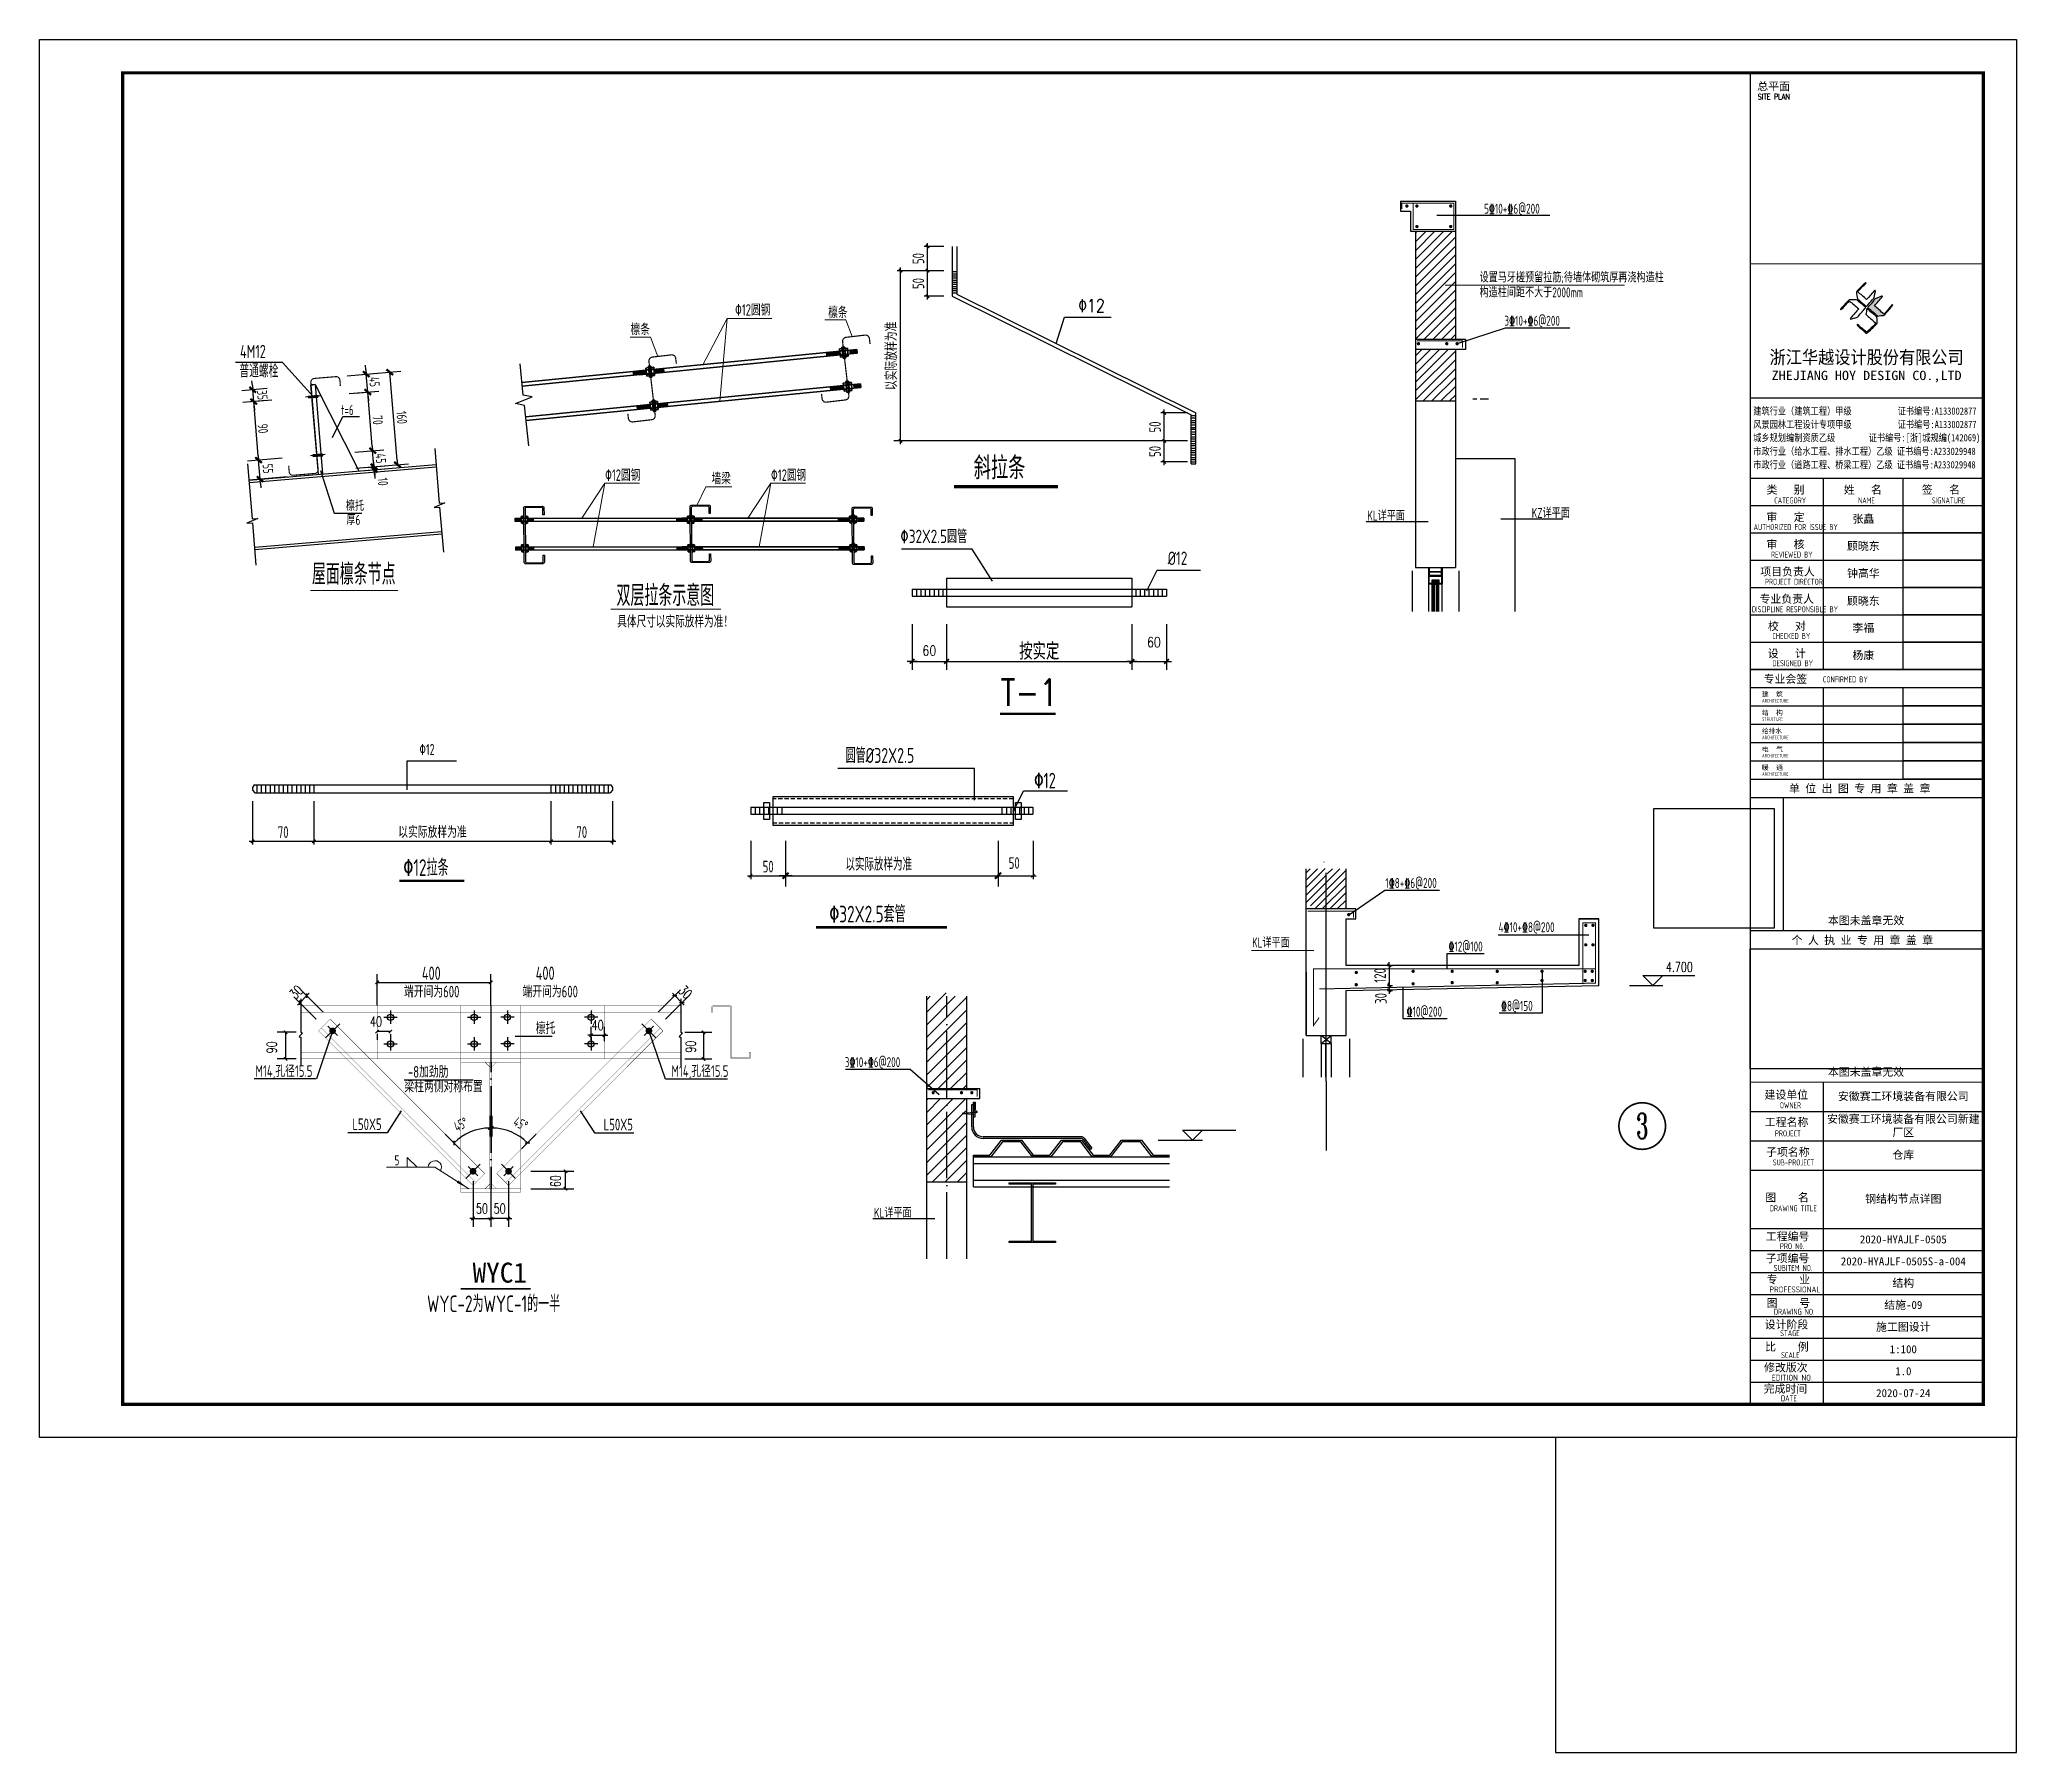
# Model space of a CAD drawing. Extents: x 1885024 to 3341100, y 16453725 to 19955423.
# Drawn here: x 3164089 to 3223489, y 18451516 to 18502973 of the extents above; entities that cross this region are included whole.
import ezdxf
from ezdxf.enums import TextEntityAlignment as Align

# ---------------------------------------------------------------- set-up
doc = ezdxf.new("R2010")
doc.units = 0
doc.header["$LTSCALE"] = 1000
doc.header["$MEASUREMENT"] = 0
for name, pattern in [('3', [19, 15, -1.5, 1, -1.5]), ('DASH', [0.35, 0.25, -0.1]), ('DOTE', [2.42, 2, -0.2, 0.02, -0.2]), ('HIDDEN2', [0.1875, 0.125, -0.0625])]:
    doc.linetypes.add(name, pattern=pattern)
doc.layers.get('Defpoints').update_dxf_attribs({"color": 250})
for name, color, linetype in [('1', 7, 'Continuous'), ('18', 2, 'Continuous'), ('3', 3, 'Continuous'), ('AXIS', 3, 'Continuous'), ('AXIS_TEXT', 7, 'Continuous'), ('COLUMN', 2, 'Continuous'), ('DIM1', 3, 'Continuous'), ('DIM_ELEV', 145, 'Continuous'), ('DIM_IDEN', 171, 'Continuous'), ('DOTE', 1, 'DOTE'), ('E_WINDOW', 132, 'Continuous'), ('GL', 2, 'Continuous'), ('GY_QZ', 4, 'Continuous'), ('PT', 4, 'Continuous'), ('PUB_DIM', 161, 'Continuous'), ('PUB_HATCH', 8, 'Continuous'), ('PUB_TEXT', 7, 'Continuous'), ('PUB_TEXT @ 1', 7, 'Continuous'), ('PUB_TITLE', 4, 'Continuous'), ('S_SURFACE', 6, 'Continuous'), ('S_WALL', 11, 'Continuous'), ('THIN', 7, 'Continuous'), ('TK', 4, 'Continuous'), ('WALL', 9, 'Continuous'), ('WINDOW', 140, 'Continuous'), ('XIANGTU', 7, 'Continuous'), ('图层1', 8, 'Continuous'), ('填充', 8, 'Continuous'), ('折断号', 3, 'Continuous'), ('文字', 4, 'Continuous'), ('轮廓线', 7, 'Continuous'), ('连接件', 2, 'Continuous'), ('附加线条', 140, 'Continuous')]:
    doc.layers.add(name, color=color, linetype=linetype)
for name, color, linetype, lineweight in [('10', 7, 'Continuous', 35), ('15', 3, 'Continuous', 35), ('DIM', 3, 'Continuous', 0), ('FLOOR_UP_TEXT', 7, 'Continuous', 0), ('REIND', 1, 'Continuous', 0), ('REINL', 1, 'Continuous', 0), ('TEXT', 4, 'Continuous', 0), ('焊缝标注', 9, 'Continuous', 18), ('螺栓孔标注', 9, 'Continuous', 18)]:
    doc.layers.add(name, color=color, linetype=linetype, lineweight=lineweight)
doc.styles.add('-宋体', font='', dxfattribs={"width": 0.8})
doc.styles.add('_HZDX', font='txt.shx', dxfattribs={"width": 0.8, "bigfont": 'HZDX.shx'})
doc.styles.add('_HZTXT', font='txt.shx', dxfattribs={"width": 0.8, "bigfont": 'hztxt.shx'})
doc.styles.add('_TCH_DIM', font='SIMPLEX', dxfattribs={"bigfont": 'GBCBIG'})
doc.styles.add('_TCH_LABEL', font='COMPLEX', dxfattribs={"bigfont": 'GBCBIG'})
doc.styles.add('DIM_FONT', font='SIMPLEX', dxfattribs={"width": 0.7, "bigfont": 'GBCBIG'})
doc.styles.add('HT', font='simhei.ttf', dxfattribs={"width": 0.7})
doc.styles.add('ROMANS', font='romans', dxfattribs={"width": 0.65, "height": 231.275})
doc.styles.add('TSSD_Dimension', font='tssdeng.shx', dxfattribs={"width": 0.7, "bigfont": 'hztxt.shx'})
doc.styles.add('TSSD_Label', font='tssdeng.shx', dxfattribs={"width": 0.7, "bigfont": 'hztxt.shx'})
doc.styles.add('TSSD_REIN', font='tssdeng.shx', dxfattribs={"width": 0.7, "bigfont": 'tssdchn.shx'})
doc.styles.add('图签宋体', font='', dxfattribs={"height": 300})
doc.styles.add('图签黑体', font='simhei.ttf', dxfattribs={"height": 550})
doc.styles.get('-宋体').set_extended_font_data('SimSun')
doc.styles.get('图签宋体').set_extended_font_data('NSimSun')
doc.dimstyles.new('DIMN', dxfattribs={"dimtxt": 300, "dimasz": 100, "dimexe": 250, "dimexo": 300, "dimgap": 150, "dimtad": 1, "dimdec": 0, "dimzin": 0, "dimdsep": 46, "dimtxsty": 'DIM_FONT', "dimblk": 'ARCHTICK', "dimcen": 0.09, "dimclrt": 7, "dimazin": 2, "dimtfac": 1, "dimtdec": 0, "dimtix": 1, "dimtmove": 2, "dimatfit": 3, "dimfxl": 0, "dimtolj": 1, "dimtzin": 0, "dimarcsym": 0})
doc.dimstyles.new('TSSD_20_100', dxfattribs={"dimtxt": 350, "dimasz": 100, "dimexe": 100, "dimexo": 250, "dimgap": 100, "dimtad": 1, "dimdec": 0, "dimlfac": 0.2, "dimzin": 0, "dimdsep": 46, "dimtxsty": 'TSSD_Dimension', "dimblk": 'ARCHTICK', "dimblk1": 'ARCHTICK', "dimblk2": 'ARCHTICK', "dimcen": 0, "dimdle": 100, "dimclrt": 7, "dimadec": 0, "dimazin": 0, "dimtfac": 1, "dimtdec": 0, "dimtix": 1, "dimtmove": 2, "dimatfit": 3, "dimfxl": 0, "dimtolj": 1, "dimtzin": 0, "dimarcsym": 0})

msp = doc.modelspace()

# ---------------------------------------------------------------- texts
at = {"color": 7, "linetype": 'ByBlock', "char_height": 300, "attachment_point": 5, "rotation": 274.7636, "style": 'TSSD_Dimension'}
for s, insert in [('35', (3170782.3, 18492294.1)), ('45', (3174152.5, 18492691.5)), ('90', (3170801.3, 18491287)), ('70', (3174248.2, 18491542.6)), ('160', (3174973.3, 18491619)), ('55', (3170950, 18490080.9)), ('45', (3174341.6, 18490389.8)), ('\\A1;10', (3174404.2, 18489690.7))]:
    msp.add_mtext(s, dxfattribs=dict(at, insert=insert))
at = {"layer": 'AXIS_TEXT', "style": '-宋体'}
msp.add_text('WYC1', height=600, dxfattribs=at).set_placement((3177100.7, 18465629.8))
at = {"layer": 'FLOOR_UP_TEXT', "color": 6, "style": 'TSSD_REIN', "width": 0.7}
for s, p in [('5\x8410+\x846@200', (3207492.3, 18497740.8)), ('设置马牙槎预留拉筋;待墙体砌筑厚再浇构造柱', (3207358.3, 18495679.3)), ('构造柱间距不大于2000mm', (3207358.3, 18495227.5)), ('3\x8410+\x846@200', (3208103, 18494374.6)), ('KL详平面', (3203985.7, 18488519.2)), ('KZ详平面', (3208925.6, 18488601.6)), ('1\x848+\x846@200', (3204528, 18477484.7)), ('4\x8410+\x848@200', (3207927.2, 18476157.7)), ('KL详平面', (3200523.5, 18475697.5)), ('\x8412@100', (3206421.7, 18475576.8)), ('\x848@150', (3208001.5, 18473792.9)), ('\x8410@200', (3205164.2, 18473620)), ('3\x8410+\x846@200', (3188282.4, 18472102.7)), ('KL详平面', (3189163.2, 18467578.4))]:
    msp.add_text(s, height=300, dxfattribs=at).set_placement(p)
at = {"layer": 'PUB_DIM', "style": 'TSSD_REIN', "width": 0.7}
msp.add_text('以实际放样为准', height=388.8, dxfattribs=at).set_placement((3188304.1, 18478005.9))
at = {"layer": 'PUB_DIM', "color": 7, "style": 'TSSD_REIN', "width": 0.7}
for s, height, p in [('400', 400, (3175576.4, 18474724.6)), ('400', 400, (3178998, 18474724.6)), ('端开间为600', 350, (3175039.6, 18474198.7)), ('端开间为600', 350, (3178600.8, 18474198.7)), ('檩托', 350, (3179001.9, 18473099.2)), ('M14,孔径15.5', 350, (3170573.9, 18471810.2, 1600)), ('梁柱两侧对称布置', 350, (3175050, 18471343.8)), ('-8加劲肋', 350, (3175157.2, 18471787)), ('M14,孔径15.5', 350, (3183073.3, 18471810.2, 1600)), ('L50X5', 350, (3173488.1, 18470211.6)), ('L50X5', 350, (3181037.9, 18470203.8))]:
    msp.add_text(s, height=height, dxfattribs=at).set_placement(p)
at = {"layer": 'PUB_TEXT'}
for s, height, style, width, p in [('\x8212', 388.88, '_HZTXT', 0.8, (3195296.5, 18494784.4)), ('斜拉条', 680.53, '_HZDX', 0.8, (3192157.4, 18489763.7)), ('\x8212', 330, 'TSSD_REIN', 0.7, (3175501.3, 18481480.6)), ('圆管%%c32X2.5', 450, 'TSSD_REIN', 0.7, (3188310.7, 18481242))]:
    msp.add_text(s, height=height, dxfattribs=dict(at, style=style, width=width)).set_placement(p)
at = {"layer": 'PUB_TEXT', "linetype": 'Continuous', "style": 'TSSD_REIN', "width": 0.7}
for s, height, p in [('\x8212', 466.56, (3193975, 18480479.7)), ('\x8212拉条', 500, (3175021.7, 18477848)), ('\x8232X2.5套管', 500, (3187816.6, 18476451.1)), ('WYC-2为WYC-1的一半', 500, (3175731.7, 18464744.5))]:
    msp.add_text(s, height=height, dxfattribs=at).set_placement(p)
at = {"layer": 'TEXT', "style": 'TSSD_REIN', "width": 0.7}
for s, height, p in [('\x8212圆钢', 345.6, (3184984.1, 18494678.4)), ('檩条', 345.6, (3187785.4, 18494602)), ('檩条', 345.6, (3181848.3, 18494094.4)), ('t=6', 300, (3173145.8, 18491693.9)), ('\x8212圆钢', 345.6, (3181078.7, 18489715.1)), ('\x8212圆钢', 345.6, (3186063.1, 18489715.1)), ('墙梁', 345.6, (3184281.6, 18489613.6)), ('檩托', 300, (3173295.3, 18488817.2)), ('厚6', 300, (3173310.5, 18488393.8)), ('屋面檩条节点', 630, (3172272.8, 18486597.4)), ('双层拉条示意图', 630, (3181426.3, 18485956.9)), ('具体尺寸以实际放样为准！', 360, (3181447.1, 18485309.4))]:
    msp.add_text(s, height=height, dxfattribs=at).set_placement(p)
at = {"layer": '文字', "color": 7, "linetype": 'Continuous', "ltscale": 0.5, "style": 'TSSD_REIN', "width": 0.7}
for s, p in [('4M12', (3170112.7, 18493402.8)), ('普通螺栓', (3170094.1, 18492819.4))]:
    msp.add_text(s, height=399, dxfattribs=at).set_placement(p)
at = {"layer": '焊缝标注', "style": 'TSSD_REIN', "width": 0.7}
msp.add_text('5', height=300, dxfattribs=at).set_placement((3174755.1, 18469153, 1600))

# ---------------------------------------------------------------- blocks, each defined once
blk = doc.blocks.new('SDRYE45I')
h = blk.add_hatch()
h.set_pattern_fill('ANSI31', color=8, scale=20, style=0)
h.set_pattern_definition([(45, (-10212142.44, -18861893.06), (-22.450640303, 22.450640303), [])])
h.paths.add_polyline_path([(-197978, -805017), (-198080, -805017), (-198094, -805059), (-198098, -805041), (-198098, -805258), (-197978, -805258)])
h.paths.add_polyline_path([(-198098, -805041), (-198109, -804975), (-198125, -805017), (-198218, -805017), (-198218, -805226), (-198153, -805258), (-198098, -805258)])
at = {"color": 7}
for p, q in [((-198238, -806038), (-198238, -806269)), ((-197958, -806038), (-197958, -806269))]:
    blk.add_line(p, q, dxfattribs=at)
at = {"color": 4}
for p, q in [((-198128, -806068), (-198128, -806018)), ((-198068, -806068), (-198128, -806018)), ((-198128, -806068), (-198068, -806018)), ((-198068, -806068), (-198068, -806018)), ((-198128, -806068), (-198068, -806068)), ((-198128, -806068), (-198128, -806269)), ((-198102, -806068), (-198102, -806267)), ((-198068, -806068), (-198068, -806269))]:
    blk.add_line(p, q, dxfattribs=at)
at = {"layer": 'AXIS'}
blk.add_line((-198098, -806293), (-198098, -806709), dxfattribs=at)
at = {"layer": 'DIM_ELEV'}
for p, q in [((-196135, -805718), (-196195, -805658)), ((-196195, -805658), (-195882, -805658)), ((-196135, -805718), (-196075, -805658)), ((-196275, -805718), (-196075, -805718))]:
    blk.add_line(p, q, dxfattribs=at)
at = {"layer": 'DIM_IDEN', "const_width": 10}
blk.add_lwpolyline([(-196058, -806563, 1), (-196338, -806563, 1)], format="xyb", close=True, dxfattribs=at)
at = {"layer": 'DOTE'}
blk.add_line((-198098, -806293), (-198098, -805041), dxfattribs=at)
at = {"layer": 'S_WALL'}
for p, q in [((-198218, -806018), (-198218, -805017)), ((-197978, -805258), (-197978, -805017)), ((-197918, -805258), (-198218, -805258)), ((-197978, -805598), (-197978, -805318)), ((-197978, -805318), (-197918, -805318)), ((-197918, -805318), (-197918, -805258)), ((-196458, -805318), (-196578, -805318)), ((-196578, -805318), (-196578, -805598)), ((-196458, -805718), (-196458, -805318)), ((-198218, -805638), (-198218, -806018)), ((-196578, -805598), (-197978, -805598)), ((-197978, -805748), (-196458, -805718)), ((-197978, -806018), (-197978, -805748)), ((-198218, -806018), (-197978, -806018))]:
    blk.add_line(p, q, dxfattribs=at)
at = {"layer": 'WALL'}
for p, q in [((-197978, -805318), (-197918, -805318)), ((-197918, -805318), (-197918, -805258)), ((-196578, -805318), (-196458, -805318)), ((-196458, -805378), (-196458, -805318)), ((-197978, -805748), (-196458, -805718)), ((-197978, -806018), (-197978, -805748)), ((-198218, -806018), (-197978, -806018))]:
    blk.add_line(p, q, dxfattribs=at)
at = {"layer": 'DIM_ELEV', "color": 7, "style": '_TCH_DIM', "width": 0.705882}
blk.add_text('4.700', height=59.5, dxfattribs=at).set_placement((-196056, -805637))
at = {"layer": 'DIM_IDEN', "color": 7, "style": '_TCH_LABEL', "width": 0.642857}
blk.add_text('3', height=154, dxfattribs=at).set_placement((-196232, -806640), (-196165, -806640), align=Align.FIT)
blk = doc.blocks.new('_ArchTick')
at = {"color": 0, "linetype": 'ByBlock', "const_width": 0.4}
blk.add_lwpolyline([(-0.5, -0.5), (0.5, 0.5)], dxfattribs=at)
blk = doc.blocks.new('*D157')
at = {"layer": 'Defpoints', "color": 0}
for p in [(3177617, 18470945, 1600), (3176068, 18470304, 1600), (3177224, 18470221), (3177617, 18468755, 1600)]:
    blk.add_point(p, dxfattribs=at)
at = {"layer": 'PUB_DIM', "color": 0, "lineweight": -2}
for p, q in [((3177617, 18470645), (3177617, 18470023)), ((3176280, 18470091), (3176720, 18469651))]:
    blk.add_line(p, q, dxfattribs=at)
blk.add_arc((3177617, 18468755), 1518, 90, 134.99996, dxfattribs=at)
at = {"layer": 'PUB_DIM', "color": 0, "lineweight": -2, "xscale": 100, "yscale": 100, "zscale": 100}
for p, rotation in [((3176543, 18469828), 224.9999623357606), ((3177617, 18470273), 359.9999999999282)]:
    blk.add_blockref('_ArchTick', p, dxfattribs=dict(at, rotation=rotation))
at = {"layer": 'PUB_DIM', "color": 7, "insert": (3176747, 18470382), "char_height": 300, "attachment_point": 5, "rotation": 28.13251, "style": 'TSSD_REIN'}
blk.add_mtext('\\A1;45°', dxfattribs=at)
blk = doc.blocks.new('*D158')
at = {"layer": 'Defpoints', "color": 0}
for p in [(3177677, 18470945, 1600), (3178070, 18470221), (3179226, 18470304, 1600), (3177677, 18468755, 1600)]:
    blk.add_point(p, dxfattribs=at)
at = {"layer": 'PUB_DIM', "color": 0, "lineweight": -2}
for p, q in [((3177677, 18470645), (3177677, 18470023)), ((3179014, 18470091), (3178573, 18469651))]:
    blk.add_line(p, q, dxfattribs=at)
blk.add_arc((3177677, 18468755), 1518, 45.00004, 90, dxfattribs=at)
at = {"layer": 'PUB_DIM', "color": 0, "lineweight": -2, "xscale": 100, "yscale": 100, "zscale": 100}
for p, rotation in [((3177677, 18470273), 180.0000000001017), ((3178750, 18469828), 315.0000376641405)]:
    blk.add_blockref('_ArchTick', p, dxfattribs=dict(at, rotation=rotation))
at = {"layer": 'PUB_DIM', "color": 7, "insert": (3178547, 18470404), "char_height": 300, "attachment_point": 5, "rotation": 332.19262, "style": 'TSSD_REIN'}
blk.add_mtext('\\A1;45°', dxfattribs=at)
blk = doc.blocks.new('*D160')
at = {"layer": 'Defpoints', "color": 0}
for p in [(3177647, 18474651), (3174233, 18473651, 1600), (3177647, 18473651)]:
    blk.add_point(p, dxfattribs=at)
at = {"layer": 'PUB_DIM', "color": 0, "lineweight": -2}
for p, q in [((3174233, 18473951), (3174233, 18474901)), ((3174233, 18474651), (3177647, 18474651)), ((3177647, 18473951), (3177647, 18474901))]:
    blk.add_line(p, q, dxfattribs=at)
at = {"layer": 'PUB_DIM', "color": 0, "lineweight": -2, "xscale": 100, "yscale": 100, "zscale": 100, "rotation": 180}
blk.add_blockref('_ArchTick', (3174233, 18474651), dxfattribs=at)
at = {"layer": 'PUB_DIM', "color": 0, "lineweight": -2, "xscale": 100, "yscale": 100, "zscale": 100}
blk.add_blockref('_ArchTick', (3177647, 18474651), dxfattribs=at)
blk = doc.blocks.new('*D161')
at = {"layer": 'Defpoints', "color": 0}
for p in [(3172119, 18474252), (3172824, 18473547), (3172612, 18473335)]:
    blk.add_point(p, dxfattribs=at)
at = {"layer": 'PUB_DIM', "color": 0, "lineweight": -2}
for p, q in [((3172400, 18473547), (3171730, 18474217)), ((3171907, 18474040), (3171836, 18473969)), ((3171907, 18474040), (3172119, 18474252)), ((3172612, 18473759), (3171942, 18474429)), ((3172119, 18474252), (3172190, 18474323))]:
    blk.add_line(p, q, dxfattribs=at)
at = {"layer": 'PUB_DIM', "color": 0, "lineweight": -2, "yscale": 100, "zscale": 100}
for p, xscale, rotation in [((3171907, 18474040), 99.99999999999999, 44.99999999999999), ((3172119, 18474252), 100, 225)]:
    blk.add_blockref('_ArchTick', p, dxfattribs=dict(at, xscale=xscale, rotation=rotation))
at = {"layer": 'PUB_DIM', "color": 7, "insert": (3171801, 18474358), "char_height": 300, "attachment_point": 5, "rotation": 45, "style": 'DIM_FONT'}
blk.add_mtext('\\A1;30', dxfattribs=at)
blk = doc.blocks.new('*D162')
at = {"layer": 'Defpoints', "color": 0}
for p in [(3172100, 18473151), (3171482, 18472351), (3172100, 18472351)]:
    blk.add_point(p, dxfattribs=at)
at = {"layer": 'PUB_DIM', "color": 0, "lineweight": -2}
for p, q in [((3171800, 18473151), (3171232, 18473151)), ((3171482, 18473151), (3171482, 18472351)), ((3171800, 18472351), (3171232, 18472351))]:
    blk.add_line(p, q, dxfattribs=at)
at = {"layer": 'PUB_DIM', "color": 0, "lineweight": -2, "xscale": 100, "yscale": 100, "zscale": 100}
for p, rotation in [((3171482, 18473151), 90), ((3171482, 18472351), 270)]:
    blk.add_blockref('_ArchTick', p, dxfattribs=dict(at, rotation=rotation))
at = {"layer": 'PUB_DIM', "color": 7, "insert": (3171067, 18472698), "char_height": 300, "attachment_point": 5, "rotation": 90, "style": 'DIM_FONT'}
blk.add_mtext('\\A1;90', dxfattribs=at)
blk = doc.blocks.new('*D163')
at = {"layer": 'Defpoints', "color": 0}
for p in [(3174233, 18473391), (3174233, 18473174), (3174633, 18473391)]:
    blk.add_point(p, dxfattribs=at)
at = {"layer": 'PUB_DIM', "color": 0, "lineweight": -2}
for p, q in [((3174633, 18473174), (3174233, 18473174)), ((3174233, 18473091), (3174233, 18472924)), ((3174633, 18473091), (3174633, 18472924))]:
    blk.add_line(p, q, dxfattribs=at)
at = {"layer": 'PUB_DIM', "color": 0, "lineweight": -2, "xscale": 100, "yscale": 100, "zscale": 100, "rotation": 180}
blk.add_blockref('_ArchTick', (3174233, 18473174), dxfattribs=at)
at = {"layer": 'PUB_DIM', "color": 0, "lineweight": -2, "xscale": 100, "yscale": 100, "zscale": 100}
blk.add_blockref('_ArchTick', (3174633, 18473174), dxfattribs=at)
at = {"layer": 'PUB_DIM', "color": 7, "insert": (3174199, 18473474), "char_height": 300, "attachment_point": 5, "style": 'DIM_FONT'}
blk.add_mtext('\\A1;40', dxfattribs=at)
blk = doc.blocks.new('*D164')
at = {"layer": 'Defpoints', "color": 0}
for p in [(3177113, 18468975), (3177647, 18468975), (3177647, 18467554)]:
    blk.add_point(p, dxfattribs=at)
at = {"layer": 'PUB_DIM', "color": 0, "lineweight": -2}
for p, q in [((3177113, 18468675), (3177113, 18467304)), ((3177647, 18468675), (3177647, 18467304)), ((3177113, 18467554), (3177013, 18467554)), ((3177113, 18467554), (3177647, 18467554)), ((3177647, 18467554), (3177747, 18467554))]:
    blk.add_line(p, q, dxfattribs=at)
at = {"layer": 'PUB_DIM', "color": 0, "lineweight": -2, "xscale": 100, "yscale": 100, "zscale": 100}
blk.add_blockref('_ArchTick', (3177113, 18467554), dxfattribs=at)
at = {"layer": 'PUB_DIM', "color": 0, "lineweight": -2, "xscale": 100, "yscale": 100, "zscale": 100, "rotation": 180}
blk.add_blockref('_ArchTick', (3177647, 18467554), dxfattribs=at)
at = {"layer": 'PUB_DIM', "color": 7, "insert": (3177380, 18467854), "char_height": 300, "attachment_point": 5, "style": 'DIM_FONT'}
blk.add_mtext('\\A1;50', dxfattribs=at)
blk = doc.blocks.new('*D165')
at = {"layer": 'Defpoints', "color": 0}
for p in [(3177647, 18468975), (3178180, 18468975), (3177647, 18467554)]:
    blk.add_point(p, dxfattribs=at)
at = {"layer": 'PUB_DIM', "color": 0, "lineweight": -2}
for p, q in [((3177647, 18468675), (3177647, 18467304)), ((3178180, 18468675), (3178180, 18467304)), ((3177647, 18467554), (3177547, 18467554)), ((3178180, 18467554), (3177647, 18467554)), ((3178180, 18467554), (3178280, 18467554))]:
    blk.add_line(p, q, dxfattribs=at)
at = {"layer": 'PUB_DIM', "color": 0, "lineweight": -2, "xscale": 100, "yscale": 100, "zscale": 100}
blk.add_blockref('_ArchTick', (3177647, 18467554), dxfattribs=at)
at = {"layer": 'PUB_DIM', "color": 0, "lineweight": -2, "xscale": 100, "yscale": 100, "zscale": 100, "rotation": 180}
blk.add_blockref('_ArchTick', (3178180, 18467554), dxfattribs=at)
at = {"layer": 'PUB_DIM', "color": 7, "insert": (3177914, 18467854), "char_height": 300, "attachment_point": 5, "style": 'DIM_FONT'}
blk.add_mtext('\\A1;50', dxfattribs=at)
blk = doc.blocks.new('*D166')
at = {"layer": 'Defpoints', "color": 0}
for p in [(3183175, 18474252), (3182469, 18473547), (3182681, 18473335)]:
    blk.add_point(p, dxfattribs=at)
at = {"layer": 'PUB_DIM', "color": 0, "lineweight": -2}
for p, q in [((3182681, 18473759), (3183351, 18474429)), ((3182893, 18473547), (3183563, 18474217)), ((3183175, 18474252), (3183104, 18474323)), ((3183387, 18474040), (3183175, 18474252)), ((3183387, 18474040), (3183457, 18473969))]:
    blk.add_line(p, q, dxfattribs=at)
at = {"layer": 'PUB_DIM', "color": 0, "lineweight": -2, "xscale": 100, "yscale": 100, "zscale": 100}
for p, rotation in [((3183175, 18474252), 315.0000000002515), ((3183387, 18474040), 135.0000000002516)]:
    blk.add_blockref('_ArchTick', p, dxfattribs=dict(at, rotation=rotation))
at = {"layer": 'PUB_DIM', "color": 7, "insert": (3183493, 18474358), "char_height": 300, "attachment_point": 5, "rotation": 315, "style": 'DIM_FONT'}
blk.add_mtext('\\A1;30', dxfattribs=at)
blk = doc.blocks.new('*D167')
at = {"layer": 'Defpoints', "color": 0}
for p in [(3183180, 18473151), (3183180, 18472351), (3184037, 18472351)]:
    blk.add_point(p, dxfattribs=at)
at = {"layer": 'PUB_DIM', "color": 0, "lineweight": -2}
for p, q in [((3183480, 18473151), (3184287, 18473151)), ((3184037, 18473151), (3184037, 18472351)), ((3183480, 18472351), (3184287, 18472351))]:
    blk.add_line(p, q, dxfattribs=at)
at = {"layer": 'PUB_DIM', "color": 0, "lineweight": -2, "xscale": 100, "yscale": 100, "zscale": 100}
for p, rotation in [((3184037, 18473151), 90), ((3184037, 18472351), 270)]:
    blk.add_blockref('_ArchTick', p, dxfattribs=dict(at, rotation=rotation))
at = {"layer": 'PUB_DIM', "color": 7, "insert": (3183654, 18472719), "char_height": 300, "attachment_point": 5, "rotation": 90, "style": 'DIM_FONT'}
blk.add_mtext('\\A1;90', dxfattribs=at)
blk = doc.blocks.new('*D168')
at = {"layer": 'Defpoints', "color": 0}
for p in [(3178547, 18468975), (3179894, 18468975), (3178547, 18468451)]:
    blk.add_point(p, dxfattribs=at)
at = {"layer": 'PUB_DIM', "color": 0, "lineweight": -2}
for p, q in [((3178847, 18468975), (3180144, 18468975)), ((3179894, 18468451), (3179894, 18468975)), ((3178847, 18468451), (3180144, 18468451))]:
    blk.add_line(p, q, dxfattribs=at)
at = {"layer": 'PUB_DIM', "color": 0, "lineweight": -2, "xscale": 100, "yscale": 100, "zscale": 100}
for p, rotation in [((3179894, 18468975), 90), ((3179894, 18468451), 270)]:
    blk.add_blockref('_ArchTick', p, dxfattribs=dict(at, rotation=rotation))
at = {"layer": 'PUB_DIM', "color": 7, "insert": (3179594, 18468679), "char_height": 300, "attachment_point": 5, "rotation": 90, "style": 'DIM_FONT'}
blk.add_mtext('\\A1;60', dxfattribs=at)
blk = doc.blocks.new('_ARROW')
blk.add_solid([(0, 0), (-1, 0.1), (-1, -0.1)])
blk = doc.blocks.new('*D169')
at = {"layer": 'Defpoints', "color": 0}
for p in [(3181061, 18473060), (3180661, 18472579), (3181061, 18472579)]:
    blk.add_point(p, dxfattribs=at)
at = {"layer": 'PUB_DIM', "color": 0, "lineweight": -2}
for p, q in [((3180661, 18473060), (3180561, 18473060)), ((3180661, 18472879), (3180661, 18473310)), ((3180661, 18473060), (3181061, 18473060)), ((3181061, 18472879), (3181061, 18473310)), ((3181061, 18473060), (3181161, 18473060))]:
    blk.add_line(p, q, dxfattribs=at)
at = {"layer": 'PUB_DIM', "color": 0, "lineweight": -2, "xscale": 100, "yscale": 100, "zscale": 100}
blk.add_blockref('_ArchTick', (3180661, 18473060), dxfattribs=at)
at = {"layer": 'PUB_DIM', "color": 0, "lineweight": -2, "xscale": 100, "yscale": 100, "zscale": 100, "rotation": 180}
blk.add_blockref('_ArchTick', (3181061, 18473060), dxfattribs=at)
at = {"layer": 'PUB_DIM', "color": 7, "insert": (3180861, 18473360), "char_height": 300, "attachment_point": 5, "style": 'DIM_FONT'}
blk.add_mtext('\\A1;40', dxfattribs=at)
blk = doc.blocks.new('*D170')
at = {"layer": 'Defpoints', "color": 0}
for p in [(3179456, 18480341), (3181304, 18480341), (3181304, 18478888)]:
    blk.add_point(p, dxfattribs=at)
at = {"layer": 'PUB_DIM', "color": 0, "lineweight": -2}
for p, q in [((3179456, 18480091), (3179456, 18478788)), ((3181304, 18480091), (3181304, 18478788)), ((3179356, 18478888), (3181404, 18478888))]:
    blk.add_line(p, q, dxfattribs=at)
at = {"layer": 'PUB_DIM', "color": 0, "lineweight": -2, "xscale": 100, "yscale": 100, "zscale": 100, "rotation": 180}
blk.add_blockref('_ArchTick', (3179456, 18478888), dxfattribs=at)
at = {"layer": 'PUB_DIM', "color": 0, "lineweight": -2, "xscale": 100, "yscale": 100, "zscale": 100}
blk.add_blockref('_ArchTick', (3181304, 18478888), dxfattribs=at)
at = {"layer": 'PUB_DIM', "color": 7, "insert": (3180380, 18479163), "char_height": 350, "attachment_point": 5, "style": 'TSSD_REIN'}
blk.add_mtext('\\A1;70', dxfattribs=at)
blk = doc.blocks.new('*D171')
at = {"layer": 'Defpoints', "color": 0}
for p in [(3170486, 18480341), (3172334, 18480341), (3172334, 18478888)]:
    blk.add_point(p, dxfattribs=at)
at = {"layer": 'PUB_DIM', "color": 0, "lineweight": -2}
for p, q in [((3170486, 18480091), (3170486, 18478788)), ((3172334, 18480091), (3172334, 18478788)), ((3170386, 18478888), (3172434, 18478888))]:
    blk.add_line(p, q, dxfattribs=at)
at = {"layer": 'PUB_DIM', "color": 0, "lineweight": -2, "xscale": 100, "yscale": 100, "zscale": 100, "rotation": 180}
blk.add_blockref('_ArchTick', (3170486, 18478888), dxfattribs=at)
at = {"layer": 'PUB_DIM', "color": 0, "lineweight": -2, "xscale": 100, "yscale": 100, "zscale": 100}
blk.add_blockref('_ArchTick', (3172334, 18478888), dxfattribs=at)
at = {"layer": 'PUB_DIM', "color": 7, "insert": (3171410, 18479163), "char_height": 350, "attachment_point": 5, "style": 'TSSD_REIN'}
blk.add_mtext('\\A1;70', dxfattribs=at)
blk = doc.blocks.new('*D172')
at = {"layer": 'Defpoints', "color": 0}
for p in [(3172334, 18480341), (3179456, 18480341), (3179456, 18478888)]:
    blk.add_point(p, dxfattribs=at)
at = {"layer": 'PUB_DIM', "color": 0, "lineweight": -2}
for p, q in [((3172334, 18480091), (3172334, 18478788)), ((3179456, 18480091), (3179456, 18478788)), ((3172234, 18478888), (3179556, 18478888))]:
    blk.add_line(p, q, dxfattribs=at)
at = {"layer": 'PUB_DIM', "color": 0, "lineweight": -2, "xscale": 100, "yscale": 100, "zscale": 100, "rotation": 180}
blk.add_blockref('_ArchTick', (3172334, 18478888), dxfattribs=at)
at = {"layer": 'PUB_DIM', "color": 0, "lineweight": -2, "xscale": 100, "yscale": 100, "zscale": 100}
blk.add_blockref('_ArchTick', (3179456, 18478888), dxfattribs=at)
at = {"layer": 'PUB_DIM', "color": 7, "insert": (3175895, 18479164), "char_height": 350, "attachment_point": 5, "style": 'TSSD_REIN'}
blk.add_mtext('\\A1;以实际放样为准', dxfattribs=at)
blk = doc.blocks.new('_DIMX')
blk.add_line((-150, 0), (150, 0))
at = {"const_width": 50}
blk.add_lwpolyline([(-70, -70), (70, 70)], dxfattribs=at)
blk = doc.blocks.new('*D173')
at = {"layer": 'Defpoints', "color": 0}
for p in [(3192889, 18479155), (3193939, 18479155), (3193939, 18477854)]:
    blk.add_point(p, dxfattribs=at)
at = {"layer": 'PUB_DIM', "color": 0, "lineweight": -2}
for p, q in [((3192889, 18478905), (3192889, 18477754)), ((3193939, 18478905), (3193939, 18477754)), ((3192789, 18477854), (3194039, 18477854))]:
    blk.add_line(p, q, dxfattribs=at)
at = {"layer": 'PUB_DIM', "color": 0, "lineweight": -2, "xscale": 100, "yscale": 100, "zscale": 100, "rotation": 180}
blk.add_blockref('_ArchTick', (3192889, 18477854), dxfattribs=at)
at = {"layer": 'PUB_DIM', "color": 0, "lineweight": -2, "xscale": 100, "yscale": 100, "zscale": 100}
blk.add_blockref('_ArchTick', (3193939, 18477854), dxfattribs=at)
at = {"layer": 'PUB_DIM', "color": 7, "insert": (3193374, 18478235), "char_height": 350, "attachment_point": 5, "style": 'TSSD_REIN'}
blk.add_mtext('\\A1;50', dxfattribs=at)
blk = doc.blocks.new('*D174')
at = {"layer": 'Defpoints', "color": 0}
for p in [(3185456, 18479155), (3186506, 18479155), (3186506, 18477854)]:
    blk.add_point(p, dxfattribs=at)
at = {"layer": 'PUB_DIM', "color": 0, "lineweight": -2}
for p, q in [((3185456, 18478905), (3185456, 18477754)), ((3186506, 18478905), (3186506, 18477754)), ((3185356, 18477854), (3186606, 18477854))]:
    blk.add_line(p, q, dxfattribs=at)
at = {"layer": 'PUB_DIM', "color": 0, "lineweight": -2, "xscale": 100, "yscale": 100, "zscale": 100, "rotation": 180}
blk.add_blockref('_ArchTick', (3185456, 18477854), dxfattribs=at)
at = {"layer": 'PUB_DIM', "color": 0, "lineweight": -2, "xscale": 100, "yscale": 100, "zscale": 100}
blk.add_blockref('_ArchTick', (3186506, 18477854), dxfattribs=at)
at = {"layer": 'PUB_DIM', "color": 7, "insert": (3185981, 18478129), "char_height": 350, "attachment_point": 5, "style": 'TSSD_REIN'}
blk.add_mtext('\\A1;50', dxfattribs=at)
blk = doc.blocks.new('*D175')
at = {"layer": 'Defpoints', "color": 0}
for p in [(3190769, 18496760), (3191511, 18496760), (3191511, 18496029)]:
    blk.add_point(p, dxfattribs=at)
at = {"layer": 'PUB_DIM', "color": 0, "lineweight": -2}
for p, q in [((3191261, 18496760), (3190669, 18496760)), ((3190769, 18495929), (3190769, 18496860)), ((3191261, 18496029), (3190669, 18496029))]:
    blk.add_line(p, q, dxfattribs=at)
at = {"layer": 'PUB_DIM', "color": 0, "lineweight": -2, "xscale": 100, "yscale": 100, "zscale": 100}
for p, rotation in [((3190769, 18496760), 90), ((3190769, 18496029), 270)]:
    blk.add_blockref('_ArchTick', p, dxfattribs=dict(at, rotation=rotation))
at = {"layer": 'PUB_DIM', "color": 7, "insert": (3190494, 18496394), "char_height": 350, "attachment_point": 5, "rotation": 90, "style": 'TSSD_Dimension'}
blk.add_mtext('\\A1;50', dxfattribs=at)
blk = doc.blocks.new('*D176')
at = {"layer": 'Defpoints', "color": 0}
for p in [(3190769, 18496029), (3191511, 18496029), (3191511, 18495260)]:
    blk.add_point(p, dxfattribs=at)
at = {"layer": 'PUB_DIM', "color": 0, "lineweight": -2}
for p, q in [((3191261, 18496029), (3190669, 18496029)), ((3190769, 18495160), (3190769, 18496129)), ((3191261, 18495260), (3190669, 18495260))]:
    blk.add_line(p, q, dxfattribs=at)
at = {"layer": 'PUB_DIM', "color": 0, "lineweight": -2, "xscale": 100, "yscale": 100, "zscale": 100}
for p, rotation in [((3190769, 18496029), 90), ((3190769, 18495260), 270)]:
    blk.add_blockref('_ArchTick', p, dxfattribs=dict(at, rotation=rotation))
at = {"layer": 'PUB_DIM', "color": 7, "insert": (3190494, 18495644), "char_height": 350, "attachment_point": 5, "rotation": 90, "style": 'TSSD_Dimension'}
blk.add_mtext('\\A1;50', dxfattribs=at)
blk = doc.blocks.new('*D177')
at = {"layer": 'Defpoints', "color": 0}
for p in [(3197880, 18491756), (3198831, 18491756), (3198831, 18490914)]:
    blk.add_point(p, dxfattribs=at)
at = {"layer": 'PUB_DIM', "color": 0, "lineweight": -2}
for p, q in [((3197880, 18490814), (3197880, 18491856)), ((3198581, 18491756), (3197780, 18491756)), ((3198581, 18490914), (3197780, 18490914))]:
    blk.add_line(p, q, dxfattribs=at)
at = {"layer": 'PUB_DIM', "color": 0, "lineweight": -2, "xscale": 100, "yscale": 100, "zscale": 100}
for p, rotation in [((3197880, 18491756), 90), ((3197880, 18490914), 270)]:
    blk.add_blockref('_ArchTick', p, dxfattribs=dict(at, rotation=rotation))
at = {"layer": 'PUB_DIM', "color": 7, "insert": (3197605, 18491335), "char_height": 350, "attachment_point": 5, "rotation": 90, "style": 'TSSD_Dimension'}
blk.add_mtext('\\A1;50', dxfattribs=at)
blk = doc.blocks.new('*D178')
at = {"layer": 'Defpoints', "color": 0}
for p in [(3197880, 18490914), (3198831, 18490914), (3198831, 18490287)]:
    blk.add_point(p, dxfattribs=at)
at = {"layer": 'PUB_DIM', "color": 0, "lineweight": -2}
for p, q in [((3198581, 18490914), (3197780, 18490914)), ((3197880, 18490187), (3197880, 18491014)), ((3198581, 18490287), (3197780, 18490287))]:
    blk.add_line(p, q, dxfattribs=at)
at = {"layer": 'PUB_DIM', "color": 0, "lineweight": -2, "xscale": 100, "yscale": 100, "zscale": 100}
for p, rotation in [((3197880, 18490914), 90), ((3197880, 18490287), 270)]:
    blk.add_blockref('_ArchTick', p, dxfattribs=dict(at, rotation=rotation))
at = {"layer": 'PUB_DIM', "color": 7, "insert": (3197605, 18490600), "char_height": 350, "attachment_point": 5, "rotation": 90, "style": 'TSSD_Dimension'}
blk.add_mtext('\\A1;50', dxfattribs=at)
blk = doc.blocks.new('*D179')
at = {"layer": 'Defpoints', "color": 0}
for p in [(3189957, 18496029), (3190929, 18496029), (3190929, 18490914)]:
    blk.add_point(p, dxfattribs=at)
at = {"layer": 'PUB_DIM', "color": 0, "lineweight": -2}
for p, q in [((3190679, 18496029), (3189857, 18496029)), ((3189957, 18490814), (3189957, 18496129)), ((3190679, 18490914), (3189857, 18490914))]:
    blk.add_line(p, q, dxfattribs=at)
at = {"layer": 'PUB_DIM', "color": 0, "lineweight": -2, "xscale": 100, "yscale": 100, "zscale": 100}
for p, rotation in [((3189957, 18496029), 90), ((3189957, 18490914), 270)]:
    blk.add_blockref('_ArchTick', p, dxfattribs=dict(at, rotation=rotation))
at = {"layer": 'PUB_DIM', "color": 7, "insert": (3189680, 18493471), "char_height": 350, "attachment_point": 5, "rotation": 90, "style": 'TSSD_Dimension'}
blk.add_mtext('\\A1;以实际放样为准', dxfattribs=at)
blk = doc.blocks.new('AUDIT_D_060801165916-2')
blk.add_line((-1, 0), (0, 0))
at = {"const_width": 0.5}
blk.add_lwpolyline([(-0.7, -0.7), (0.7, 0.7)], dxfattribs=at)
blk = doc.blocks.new('A$C00360C84')
at = {"layer": 'WINDOW'}
blk.add_lwpolyline([(178, 75), (184, 25, -0.414214), (175, 14), (56, 0, -0.414214), (45, 9), (0, 386, -0.414214), (9, 397), (128, 411, -0.414214), (139, 403), (145, 353), (137, 352), (132, 394, 0.414214), (121, 402), (18, 390, 0.414214), (9, 379), (52, 18, 0.414214), (63, 9), (166, 21, 0.414214), (175, 32), (170, 74)], format="xyb", close=True, dxfattribs=at)
blk = doc.blocks.new('Q3423Q42423423423')
at = {"linetype": 'Continuous'}
for p, q in [((1609839, 145654), (1610298, 146582)), ((1599310, 145728), (1610722, 145728)), ((1599310, 145728), (1599310, 145419)), ((1599310, 145419), (1610722, 145419)), ((1599507, 145728), (1599507, 145419)), ((1599704, 145728), (1599704, 145419)), ((1599901, 145728), (1599901, 145419)), ((1600098, 145728), (1600098, 145419)), ((1600295, 145728), (1600295, 145419)), ((1600492, 145728), (1600492, 145419)), ((1600689, 145728), (1600689, 145419)), ((1600858, 146235), (1609172, 146235)), ((1600858, 146235), (1600858, 144944)), ((1609172, 146235), (1609172, 144944)), ((1609343, 145728), (1609343, 145419)), ((1609540, 145728), (1609540, 145419)), ((1609737, 145728), (1609737, 145419)), ((1609934, 145728), (1609934, 145419)), ((1610131, 145728), (1610131, 145419)), ((1610328, 145728), (1610328, 145419)), ((1610525, 145728), (1610525, 145419)), ((1610722, 145728), (1610722, 145419)), ((1600858, 144944), (1609172, 144944))]:
    blk.add_line(p, q, dxfattribs=at)
at = {"layer": '1', "color": 7, "linetype": 'Continuous', "const_width": 112}
blk.add_lwpolyline([(1603253, 140149), (1605757, 140149)], dxfattribs=at)
at = {"layer": 'PUB_DIM'}
for p, q in [((1599310, 144162), (1599310, 142123)), ((1600859, 144162), (1600859, 142123)), ((1600859, 144162), (1600859, 142123)), ((1609172, 144162), (1609172, 142123)), ((1609172, 144162), (1609172, 142123)), ((1610722, 144162), (1610722, 142123)), ((1599311, 142498), (1600857, 142498)), ((1600859, 142498), (1609172, 142498)), ((1609174, 142498), (1610720, 142498))]:
    blk.add_line(p, q, dxfattribs=at)
at = {"layer": 'PUB_TEXT', "linetype": 'Continuous'}
blk.add_line((1610298, 146582), (1612249, 146582), dxfattribs=at)
at = {"layer": '图层1', "color": 2}
for p, q in [((1602011, 147523), (1598838, 147523)), ((1602922, 146092), (1602011, 147523))]:
    blk.add_line(p, q, dxfattribs=at)
at = {"layer": 'PUB_DIM', "rotation": 180}
for name, p, xscale, yscale, zscale in [('_DIMX', (1599310, 142498), 1.5, 1.5, 1.5), ('_ArchTick', (1600859, 142498), 150, 150, 150), ('_DIMX', (1609172, 142498), 1.5, 1.5, 1.5)]:
    blk.add_blockref(name, p, dxfattribs=dict(at, xscale=xscale, yscale=yscale, zscale=zscale))
at = {"layer": 'PUB_DIM'}
for name, p, xscale, yscale, zscale in [('_DIMX', (1600859, 142498), 1.5, 1.5, 1.5), ('_ArchTick', (1609172, 142498), 150, 150, 150), ('_DIMX', (1610722, 142498), 1.5, 1.5, 1.5)]:
    blk.add_blockref(name, p, dxfattribs=dict(at, xscale=xscale, yscale=yscale, zscale=zscale))
at = {"layer": '1', "color": 7, "linetype": 'Continuous', "style": '_HZDX', "width": 0.8}
blk.add_text('T-1', height=1200, dxfattribs=at).set_placement((1603287, 140506))
at = {"layer": 'PUB_DIM', "color": 7, "attachment_point": 5, "style": '_HZTXT'}
for s, insert, char_height in [('\\A1;60', (1600084, 142980), 450), ('\\A1;按实定', (1605016, 142948), 750), ('\\A1;60', (1610154, 143358), 450)]:
    blk.add_mtext(s, dxfattribs=dict(at, insert=insert, char_height=char_height))
at = {"layer": 'PUB_TEXT @ 1', "style": 'TSSD_Label', "width": 0.75}
for s, p in [('\x8232X2.5圆管', (1598777, 147802)), ('%%C12', (1610775, 146820))]:
    blk.add_text(s, height=600, dxfattribs=at).set_placement(p)
blk = doc.blocks.new('A$C053D6479')
at = {"layer": 'PUB_TITLE'}
h = blk.add_hatch(color=256, dxfattribs=at)
h.dxf.hatch_style = 1
edge = h.paths.add_edge_path()
edge.add_spline(control_points=[(1026, 827), (1105, 920), (1188, 1008), (1266, 1102)], knot_values=[13, 13, 13, 13, 14, 14, 14, 14], degree=3, periodic=0)
edge.add_spline(control_points=[(1266, 1102), (1258, 1111), (1249, 1119), (1239, 1116)], knot_values=[12, 12, 12, 12, 13, 13, 13, 13], degree=3, periodic=0)
edge.add_spline(control_points=[(1239, 1116), (1210, 1107), (1179, 1092), (1144, 1077)], knot_values=[11, 11, 11, 11, 12, 12, 12, 12], degree=3, periodic=0)
edge.add_spline(control_points=[(1144, 1077), (1109, 1063), (1069, 1053), (1047, 1038)], knot_values=[10, 10, 10, 10, 11, 11, 11, 11], degree=3, periodic=0)
edge.add_spline(control_points=[(1047, 1038), (1028, 1026), (1007, 992), (991, 972)], knot_values=[9, 9, 9, 9, 10, 10, 10, 10], degree=3, periodic=0)
edge.add_spline(control_points=[(991, 972), (942, 913), (899, 868), (849, 810)], knot_values=[8, 8, 8, 8, 9, 9, 9, 9], degree=3, periodic=0)
edge.add_spline(control_points=[(849, 810), (842, 801), (822, 776), (822, 775)], knot_values=[7, 7, 7, 7, 8, 8, 8, 8], degree=3, periodic=0)
edge.add_spline(control_points=[(822, 775), (823, 771), (848, 752), (859, 744)], knot_values=[6, 6, 6, 6, 7, 7, 7, 7], degree=3, periodic=0)
edge.add_spline(control_points=[(859, 744), (949, 670), (1035, 592), (1122, 521)], knot_values=[5, 5, 5, 5, 6, 6, 6, 6], degree=3, periodic=0)
edge.add_spline(control_points=[(1122, 521), (1153, 527), (1185, 530), (1217, 533)], knot_values=[4, 4, 4, 4, 5, 5, 5, 5], degree=3, periodic=0)
edge.add_spline(control_points=[(1217, 533), (1246, 535), (1293, 532), (1316, 542)], knot_values=[3, 3, 3, 3, 4, 4, 4, 4], degree=3, periodic=0)
edge.add_spline(control_points=[(1316, 542), (1327, 547), (1338, 565), (1349, 579)], knot_values=[2, 2, 2, 2, 3, 3, 3, 3], degree=3, periodic=0)
edge.add_spline(control_points=[(1349, 579), (1423, 670), (1507, 759), (1572, 848)], knot_values=[1, 1, 1, 1, 2, 2, 2, 2], degree=3, periodic=0)
edge.add_spline(control_points=[(1572, 848), (1564, 852), (1561, 861), (1551, 862)], knot_values=[0, 0, 0, 0, 1, 1, 1, 1], degree=3, periodic=0)
edge.add_spline(control_points=[(1551, 862), (1469, 769), (1393, 671), (1310, 579)], knot_values=[15, 15, 15, 15, 16, 16, 16, 16], degree=3, periodic=0)
edge.add_spline(control_points=[(1310, 579), (1216, 662), (1118, 742), (1026, 827)], knot_values=[14, 14, 14, 14, 15, 15, 15, 15], degree=3, periodic=0)
at = {"layer": 'TK'}
for points, knots in [([(1031, 1298), (1066, 1286), (1054, 1262), (1045, 1224), (1036, 1188), (1031, 1158), (1024, 1121), (1020, 1104), (1017, 1085), (1012, 1071), (1004, 1052), (976, 1026), (956, 1003), (906, 946), (866, 899), (814, 839), (806, 829), (789, 806), (787, 806), (777, 804), (728, 856), (719, 864), (651, 922), (580, 978), (514, 1036), (509, 1106), (488, 1176), (479, 1247), (570, 1343), (663, 1436), (758, 1526), (764, 1523), (768, 1518), (774, 1515), (693, 1422), (599, 1343), (520, 1249), (607, 1171), (698, 1096), (789, 1021), (874, 1109), (950, 1206), (1031, 1298)], [0, 0, 0, 0, 1, 1, 1, 2, 2, 2, 3, 3, 3, 4, 4, 4, 5, 5, 5, 6, 6, 6, 7, 7, 7, 8, 8, 8, 9, 9, 9, 10, 10, 10, 11, 11, 11, 12, 12, 12, 13, 13, 13, 14, 14, 14, 14]), ([(555, 949), (624, 891), (699, 833), (760, 773), (689, 691), (614, 604), (539, 517), (529, 505), (516, 487), (506, 482), (492, 475), (469, 472), (452, 467), (416, 456), (383, 448), (342, 438), (323, 433), (297, 422), (293, 440), (291, 452), (313, 470), (322, 480), (400, 566), (477, 652), (553, 736), (460, 815), (366, 894), (270, 970), (183, 883), (101, 791), (16, 703), (-18, 714), (9, 735), (28, 755), (103, 838), (192, 930), (266, 1005), (319, 1009), (387, 1005), (442, 1007), (456, 1008), (472, 1011), (485, 1007), (507, 1000), (534, 967), (555, 949)], [0, 0, 0, 0, 1, 1, 1, 2, 2, 2, 3, 3, 3, 4, 4, 4, 5, 5, 5, 6, 6, 6, 7, 7, 7, 8, 8, 8, 9, 9, 9, 10, 10, 10, 11, 11, 11, 12, 12, 12, 13, 13, 13, 14, 14, 14, 15, 15, 15, 15]), ([(1097, 490), (1100, 425), (1106, 361), (1107, 294), (1018, 207), (925, 121), (830, 33), (818, 21), (800, 0), (787, 0), (768, -1), (725, 49), (712, 60), (662, 103), (616, 143), (568, 186), (545, 207), (518, 224), (499, 250), (501, 259), (511, 261), (516, 267), (609, 192), (696, 111), (785, 33), (883, 118), (977, 208), (1070, 298), (992, 373), (892, 456), (803, 534), (791, 544), (768, 561), (766, 569), (761, 588), (776, 634), (780, 655), (785, 690), (788, 721), (795, 746), (897, 661), (998, 576), (1097, 490)], [0, 0, 0, 0, 1, 1, 1, 2, 2, 2, 3, 3, 3, 4, 4, 4, 5, 5, 5, 6, 6, 6, 7, 7, 7, 8, 8, 8, 9, 9, 9, 10, 10, 10, 11, 11, 11, 12, 12, 12, 13, 13, 13, 14, 14, 14, 14]), ([(1551, 862), (1561, 861), (1564, 852), (1572, 848), (1507, 759), (1423, 670), (1349, 579), (1338, 565), (1327, 547), (1316, 542), (1293, 532), (1246, 535), (1217, 533), (1185, 530), (1153, 527), (1122, 521), (1035, 592), (949, 670), (859, 744), (848, 752), (823, 771), (822, 775), (822, 776), (842, 801), (849, 810), (899, 868), (942, 913), (991, 972), (1007, 992), (1028, 1026), (1047, 1038), (1069, 1053), (1109, 1063), (1144, 1077), (1179, 1092), (1210, 1107), (1239, 1116), (1249, 1119), (1258, 1111), (1266, 1102), (1188, 1008), (1105, 920), (1026, 827), (1118, 742), (1216, 662), (1310, 579), (1393, 671), (1469, 769), (1551, 862)], [0, 0, 0, 0, 1, 1, 1, 2, 2, 2, 3, 3, 3, 4, 4, 4, 5, 5, 5, 6, 6, 6, 7, 7, 7, 8, 8, 8, 9, 9, 9, 10, 10, 10, 11, 11, 11, 12, 12, 12, 13, 13, 13, 14, 14, 14, 15, 15, 15, 16, 16, 16, 16])]:
    blk.add_open_spline(points, degree=3, knots=knots, dxfattribs=at)
blk = doc.blocks.new('GeYuanFrame_23376633', base_point=(18.76, 4.34))
at = {"layer": 'GY_QZ'}
for points in [[(542.77, 196.64), (602.76, 196.64), (602.76, 156.64), (542.81, 156.64)], [(503.81, 193.32), (539.95, 193.32), (539.95, 157.35), (503.81, 157.35)], [(532.76, 151.14), (602.76, 151.14), (602.76, 115.16), (532.76, 115.16)]]:
    blk.add_lwpolyline(points, close=True, dxfattribs=at)
at = {"layer": 'PUB_TITLE'}
for points in [[(554.76, 235.14), (554.76, 292.54)], [(578.76, 235.14), (578.76, 292.54)], [(554.76, 202.14), (554.76, 229.64)], [(578.76, 202.14), (578.76, 229.64)], [(554.76, 14.34), (554.76, 111.14)]]:
    blk.add_lwpolyline(points, dxfattribs=at)
at = {"layer": 'TK'}
for p, q in [((43.76, 414.34), (602.76, 414.34)), ((532.76, 316.74), (602.76, 316.74)), ((532.76, 284.34), (602.76, 284.34)), ((532.76, 276.14), (602.76, 276.14)), ((532.76, 267.94), (602.76, 267.94)), ((532.76, 259.74), (602.76, 259.74)), ((532.76, 251.54), (602.76, 251.54)), ((532.76, 243.34), (602.76, 243.34)), ((532.76, 235.14), (602.76, 235.14)), ((532.76, 235.14), (602.76, 235.14)), ((532.76, 102.34), (602.76, 102.34)), ((532.76, 93.54), (602.76, 93.54)), ((532.76, 84.74), (554.76, 84.74)), ((532.76, 84.74), (602.76, 84.74)), ((532.76, 67.18), (602.76, 67.18)), ((532.76, 67.14), (602.76, 67.14)), ((532.76, 60.58), (602.76, 60.58)), ((532.76, 53.98), (602.76, 53.98)), ((532.76, 47.38), (602.76, 47.38)), ((532.76, 40.78), (602.76, 40.78)), ((532.76, 34.18), (602.76, 34.18)), ((532.76, 27.58), (602.76, 27.58)), ((532.76, 20.98), (602.76, 20.98)), ((532.76, 14.34), (602.76, 14.34))]:
    blk.add_line(p, q, dxfattribs=at)
for points in [[(18.76, 424.34), (612.76, 424.34), (612.76, 4.34), (18.76, 4.34), (18.76, 424.34)], [(532.76, 292.54), (602.76, 292.54)], [(532.76, 235.14), (602.76, 235.14)], [(532.76, 229.64), (602.76, 229.64)], [(532.76, 224.14), (602.76, 224.14)], [(532.76, 218.64), (602.76, 218.64)], [(532.76, 213.14), (602.76, 213.14)], [(532.76, 207.64), (602.76, 207.64)], [(532.76, 202.14), (602.76, 202.14)], [(532.76, 196.64), (602.76, 196.64)], [(532.76, 151.14), (602.76, 151.14)]]:
    blk.add_lwpolyline(points, dxfattribs=at)
at = {"layer": 'TK', "const_width": 1}
blk.add_lwpolyline([(602.76, 414.34), (43.76, 414.34), (43.76, 14.34), (602.76, 14.34)], close=True, dxfattribs=at)
at = {"layer": 'TK'}
for points, const_width in [([(532.76, 414.34), (532.76, 14.34)], 0.4), ([(532.76, 356.95), (602.76, 356.95)], 0.35), ([(532.76, 292.54), (602.76, 292.54)], 0.35), ([(532.76, 292.54), (602.76, 292.54)], 0.35), ([(532.76, 235.14), (602.76, 235.14)], 0.35), ([(532.76, 202.14), (602.76, 202.14)], 0.35), ([(532.76, 156.64), (602.76, 156.64)], 0.35), ([(532.76, 111.14), (602.76, 111.14)], 0.35), ([(532.76, 67.18), (602.76, 67.18)], 0.35)]:
    blk.add_lwpolyline(points, dxfattribs=dict(at, const_width=const_width))
for points in [[(578.76, 284.34), (602.76, 284.34), (602.76, 276.14), (578.76, 276.14)], [(578.76, 276.14), (602.76, 276.14), (602.76, 267.94), (578.76, 267.94)], [(578.76, 267.94), (602.76, 267.94), (602.76, 259.74), (578.76, 259.74)], [(578.76, 259.74), (602.76, 259.74), (602.76, 251.54), (578.76, 251.54)], [(578.76, 251.54), (602.76, 251.54), (602.76, 243.34), (578.76, 243.34)], [(578.76, 243.34), (602.76, 243.34), (602.76, 235.14), (578.76, 235.14)], [(578.76, 229.64), (602.76, 229.64), (602.76, 224.14), (578.76, 224.14)], [(578.76, 224.14), (602.76, 224.14), (602.76, 218.64), (578.76, 218.64)], [(578.76, 218.64), (602.76, 218.64), (602.76, 213.14), (578.76, 213.14)], [(578.76, 213.14), (602.76, 213.14), (602.76, 207.64), (578.76, 207.64)], [(578.76, 207.64), (602.76, 207.64), (602.76, 202.14), (578.76, 202.14)]]:
    blk.add_lwpolyline(points, close=True, dxfattribs=at)
at = {"layer": 'PUB_TITLE', "xscale": 0.01000000000021828, "yscale": 0.01000000000021828, "zscale": 0.01}
blk.add_blockref('A$C053D6479', (559.86, 336.08), dxfattribs=at)
at = {"layer": 'TK', "style": '图签宋体'}
for s, height, p in [('总平面', 2.4, (534.9, 409.1)), ('类   别', 2.4, (537.65, 287.9)), ('姓   名', 2.4, (560.87, 287.9)), ('签   名', 2.4, (584.35, 287.9)), ('审   定', 2.4, (537.65, 279.7)), ('审   核', 2.4, (537.65, 271.5)), ('项目负责人', 2.4, (535.8, 263.3)), ('专业负责人', 2.4, (535.56, 255.1)), ('校   对', 2.4, (538.06, 246.9)), ('设   计', 2.4, (538.03, 238.7)), ('专业会签', 2.4, (536.79, 231.05)), ('建  筑', 1.44, (536.28, 226.92)), ('结  构', 1.44, (536.28, 221.42)), ('给排水', 1.44, (536.28, 215.92)), ('电  气', 1.44, (536.28, 210.42)), ('暖  通', 1.44, (536.28, 204.92)), ('单 位 出 图 专 用 章 盖 章', 2.4, (544.39, 198.16)), ('本图未盖章无效', 2.4, (556.1, 158.51)), ('个 人 执 业 专 用 章 盖 章', 2.4, (545.19, 152.58)), ('本图未盖章无效', 2.4, (556.1, 113.01)), ('建设单位', 2.4, (537.06, 106.14)), ('工程名称', 2.4, (537.14, 97.93)), ('子项名称', 2.4, (537.52, 88.95)), ('图    名', 2.4, (537.3, 75.3)), ('工程编号', 2.4, (537.44, 63.58)), ('子项编号', 2.4, (537.44, 57)), ('专    业', 2.4, (537.68, 50.69)), ('图    号', 2.4, (537.69, 43.58)), ('设计阶段', 2.4, (537.12, 37.12)), ('比    例', 2.4, (537.26, 30.44)), ('修改版次', 2.4, (536.91, 24.22)), ('完成时间', 2.4, (536.79, 17.83))]:
    blk.add_text(s, height=height, dxfattribs=at).set_placement(p)
at = {"layer": 'TK'}
for s, height, style, width, p in [('SITE PLAN', 1.697, 'ROMANS', 0.76, (535.02, 406.31)), ('建筑行业（建筑工程）甲级           证书编号:A133002877', 2.2, '-宋体', 0.8, (533.67, 311.64)), ('风景园林工程设计专项甲级           证书编号:A133002877', 2.2, '-宋体', 0.8, (533.67, 307.62)), ('城乡规划编制资质乙级        证书编号:[浙]城规编(142069)', 2.2, '-宋体', 0.8, (533.67, 303.63)), ('市政行业（给水工程、排水工程）乙级 证书编号:A233029948', 2.2, '-宋体', 0.8, (533.67, 299.55)), ('市政行业（道路工程、桥梁工程）乙级 证书编号:A233029948', 2.2, '-宋体', 0.8, (533.67, 295.5)), ('CATEGORY', 1.8, 'TSSD_REIN', 0.7, (539.99, 284.98)), ('NAME', 1.8, 'TSSD_REIN', 0.7, (565.18, 284.98)), ('SIGNATURE', 1.8, 'TSSD_REIN', 0.7, (587.34, 284.98)), ('AUTHORIZED FOR ISSUE BY', 1.8, 'TSSD_REIN', 0.7, (533.79, 276.98)), ('REVIEWED BY', 1.8, 'TSSD_REIN', 0.7, (539.03, 268.72)), ('PROJECT DIRECTOR', 1.8, 'TSSD_REIN', 0.7, (537.22, 260.55)), ('DISCIPLINE RESPONSIBLE BY', 1.8, 'TSSD_REIN', 0.7, (533.25, 252.28)), ('CHECKED BY', 1.8, 'TSSD_REIN', 0.7, (539.42, 244.25)), ('DESIGNED BY', 1.8, 'TSSD_REIN', 0.7, (539.43, 236.08)), ('CONFIRMED BY', 1.8, 'TSSD_REIN', 0.7, (554.61, 231.23)), ('ARCHITECTURE', 1.08, 'TSSD_REIN', 0.7, (536.32, 225.15)), ('STRUCTURE', 1.08, 'TSSD_REIN', 0.7, (536.32, 219.65)), ('ARCHITECTURE', 1.08, 'TSSD_REIN', 0.7, (536.32, 214.15)), ('ARCHITECTURE', 1.08, 'TSSD_REIN', 0.7, (536.32, 208.65)), ('ARCHITECTURE', 1.08, 'TSSD_REIN', 0.7, (536.32, 203.15)), ('OWNER', 1.8, 'TSSD_REIN', 0.7, (541.65, 103.29)), ('PROJECT', 1.8, 'TSSD_REIN', 0.7, (540.19, 94.83)), ('SUB-PROJECT', 1.8, 'TSSD_REIN', 0.7, (539.53, 86.11)), ('DRAWING TITLE', 1.8, 'TSSD_REIN', 0.7, (538.64, 72.34)), ('PRO N0.', 1.8, 'TSSD_REIN', 0.7, (541.68, 60.96)), ('SUBITEM NO.', 1.8, 'TSSD_REIN', 0.7, (539.82, 54.39)), ('PROFESSIONAL', 1.8, 'TSSD_REIN', 0.8, (538.55, 47.95)), ('DRAWING NO.', 1.8, 'TSSD_REIN', 0.7, (539.86, 41.26)), ('STAGE', 1.8, 'TSSD_REIN', 0.7, (541.76, 34.84)), ('SCALE', 1.8, 'TSSD_REIN', 0.7, (542.05, 28.23)), ('EDITION NO.', 1.8, 'TSSD_REIN', 0.8, (539.2, 21.45)), ('DATE', 1.8, 'TSSD_REIN', 0.7, (542, 15.26))]:
    blk.add_text(s, height=height, dxfattribs=dict(at, style=style, width=width)).set_placement(p)
for s, height, style, width, p in [('浙江华越设计股份有限公司', 3.96, 'HT', 0.9, (567.74, 328.97)), ('ZHEJIANG HOY DESIGN CO.,LTD', 2.8, '图签黑体', 1.11, (567.73, 323.1))]:
    blk.add_text(s, height=height, dxfattribs=dict(at, style=style, width=width)).set_placement(p, align=Align.MIDDLE)
at = {"layer": 'TK', "char_height": 2.4, "attachment_point": 5, "style": '图签宋体'}
for s, insert, width in [('张矗', (566.76, 280.21), 24), ('顾晓东', (566.76, 272.04), 24), ('钟高华', (566.76, 263.84), 24), ('顾晓东', (566.76, 255.57), 24), ('李福', (566.76, 247.44), 24), ('杨康', (566.76, 239.24), 24), ('安徽赛工环境装备有限公司', (578.76, 106.74), 48), ('安徽赛工环境装备有限公司新建厂区', (578.76, 97.94), 48), ('仓库', (578.76, 89.14), 48), ('钢结构节点详图', (578.76, 75.94), 48), ('2020-HYAJLF-0505', (578.76, 63.88), 48), ('2020-HYAJLF-0505S-a-004', (578.76, 57.28), 48), ('结构', (578.76, 50.68), 48), ('结施-09', (578.76, 44.08), 48), ('施工图设计', (578.76, 37.48), 48), ('1:100', (578.76, 30.88), 48), ('1.0', (578.76, 24.28), 48), ('2020-07-24', (578.76, 17.69), 48)]:
    blk.add_mtext(s, dxfattribs=dict(at, insert=insert, width=width))
blk = doc.blocks.new('A$C53AF4E09')
at = {"layer": 'COLUMN'}
blk.add_hatch(color=256, dxfattribs=at).paths.add_polyline_path([(350, 450), (0, 450), (0, 440), (170, 440), (170, 10), (0, 10), (0, 0), (350, 0), (350, 10), (180, 10), (180, 440), (350, 440)])
blk.add_lwpolyline([(0, 440), (0, 450), (350, 450), (350, 440), (180, 440), (180, 10), (350, 10), (350, 0), (0, 0), (0, 10), (170, 10), (170, 440)], close=True, dxfattribs=at)
blk = doc.blocks.new('A$C2F155950')
blk.add_lwpolyline([(381, 144), (0, 117), (381, 91)])
blk.add_lwpolyline([(381, 0), (339, 0), (339, 204), (381, 204)], close=True)
at = {"layer": '填充', "const_width": 42.3}
blk.add_lwpolyline([(448, 162, -1), (406, 162, -1)], format="xyb", close=True, dxfattribs=at)
blk = doc.blocks.new('A$C57307A97')
blk.add_hatch(color=256).paths.add_polyline_path([(4678, 8004), (4628, 8004), (4628, 7775), (4678, 7775)])
at = {"layer": 'PUB_HATCH'}
h = blk.add_hatch(dxfattribs=at)
h.set_pattern_fill('普通砖', color=256, scale=100, style=0)
h.set_pattern_definition([(45, (703174.56, -451038.52), (-188.0904, 188.0904), [])])
h.paths.add_polyline_path([(4273, 7657, -1.319235), (4309, 7670), (4428, 7678), (4428, 8116), (3228, 8116), (3228, 6918)])
h.paths.add_polyline_path([(4428, 11190), (3940, 11190), (3864, 10980), (3790, 11400), (3715, 11190), (3228, 11190), (3228, 9249), (4116, 8416), (4428, 8416)])
h.paths.add_polyline_path([(3228, 9249), (3228, 8416), (4116, 8416)], flags=16)
h.paths.add_polyline_path([(4244, 9757), (5011, 9757), (5011, 9307), (4244, 9307)], flags=9)
edge = h.paths.add_edge_path()
edge.add_line((3228, 5616), (4428, 5616))
edge.add_line((4428, 5616), (4428, 7659))
edge.add_line((4428, 7659), (4309, 7668))
edge.add_arc((4289, 7669), 20, 215.26541, 356.08393, ccw=False)
edge.add_line((4273, 7657), (3228, 6918))
edge.add_line((3228, 6918), (3228, 5616))
for p, q in [((4578, 7266), (4578, 7938)), ((4578, 7938), (4628, 7938)), ((4628, 7266), (4628, 7938)), ((7878, 6966), (4928, 6966)), ((7878, 6916), (4928, 6916)), ((7917, 6897), (8150, 6598)), ((7957, 6927), (8189, 6628)), ((8150, 6598), (8189, 6628)), ((4628, 6366), (10520, 6366)), ((4628, 5466), (4628, 6366)), ((4628, 6166), (10520, 6166)), ((4628, 5666), (10520, 5666)), ((4628, 5466), (10520, 5466))]:
    blk.add_line(p, q)
blk.add_lwpolyline([(4628, 8004), (4678, 8004), (4678, 7775), (4628, 7775)], close=True)
for points in [[(6403, 6366), (6053, 6816), (5502, 6816), (5152, 6366), (4628, 6366), (4628, 6416), (5128, 6416), (5478, 6866), (6078, 6866), (6428, 6416)], [(8203, 6366), (7853, 6816), (7302, 6816), (6952, 6366), (6428, 6366), (6428, 6416), (6928, 6416), (7278, 6866), (7878, 6866), (8228, 6416)], [(10003, 6366), (9653, 6816), (9102, 6816), (8752, 6366), (8228, 6366), (8228, 6416), (8728, 6416), (9078, 6866), (9678, 6866), (10028, 6416)], [(10520, 6366), (10028, 6366), (10028, 6416), (10520, 6416)]]:
    blk.add_lwpolyline(points)
for centre, radius, start, end in [((4928, 7266), 350, 180, 270), ((4928, 7266), 300, 180, 270), ((7878, 6866), 100, 37.87498, 90), ((7878, 6866), 50, 37.87498, 90)]:
    blk.add_arc(centre, radius, start, end)
at = {"layer": 'DOTE'}
blk.add_line((3828, 3300), (3828, 11190), dxfattribs=at)
at = {"layer": 'PUB_DIM'}
for p, q in [((11210, 6866), (10910, 7166)), ((10910, 7166), (12515, 7166)), ((11210, 6866), (11510, 7166)), ((10178, 6866), (11510, 6866))]:
    blk.add_line(p, q, dxfattribs=at)
at = {"layer": 'S_WALL'}
for p, q in [((3228, 3300), (3228, 11190)), ((4428, 8416), (4428, 11190)), ((3228, 8416), (4828, 8416)), ((4828, 8116), (4828, 8416)), ((3228, 8116), (4828, 8116)), ((4428, 3300), (4428, 8116)), ((3228, 5616), (4428, 5616))]:
    blk.add_line(p, q, dxfattribs=at)
at = {"layer": 'COLUMN', "xscale": 4, "yscale": 4, "zscale": 4}
blk.add_blockref('A$C53AF4E09', (5700, 3786), dxfattribs=at)
at = {"layer": '附加线条', "linetype": 'Continuous'}
blk.add_blockref('A$C2F155950', (4289, 7552), dxfattribs=at)
blk = doc.blocks.new('111')
h = blk.add_hatch()
h.set_pattern_fill('普通砖', color=8, scale=15, style=0)
h.set_pattern_definition([(45, (1822431.49, 18493560.62), (-26.516515, 26.516515), [])])
h.paths.add_polyline_path([(2500972, 18587298), (2500732, 18587298), (2500732, 18586648), (2500972, 18586648)])
h = blk.add_hatch()
h.set_pattern_fill('ANSI31', color=8, scale=300, style=0)
h.set_pattern_definition([(45, (7035717.96, -393790.992), (-26.516504294, 26.516504294), [])])
h.paths.add_polyline_path([(2500972, 18586588), (2500732, 18586588), (2500732, 18586278), (2500972, 18586278)])
for p, q in [((2500712, 18585258), (2500712, 18585013)), ((2500992, 18585258), (2500992, 18585013))]:
    blk.add_line(p, q)
blk.add_lwpolyline([(2500972, 18585933), (2501330, 18585933), (2501330, 18585013)])
at = {"layer": 'E_WINDOW', "color": 9}
for p, q in [((2500840, 18585192), (2500840, 18585198)), ((2500841, 18585192), (2500841, 18585198)), ((2500842, 18585192), (2500842, 18585198)), ((2500843, 18585198), (2500861, 18585192)), ((2500861, 18585198), (2500843, 18585192)), ((2500843, 18585192), (2500843, 18585198)), ((2500846, 18585192), (2500858, 18585192)), ((2500861, 18585192), (2500861, 18585198)), ((2500862, 18585192), (2500862, 18585198)), ((2500863, 18585192), (2500863, 18585198)), ((2500864, 18585192), (2500864, 18585198)), ((2500846, 18585190), (2500858, 18585190)), ((2500846, 18585188), (2500858, 18585188)), ((2500858, 18585178), (2500846, 18585186)), ((2500846, 18585178), (2500858, 18585186)), ((2500846, 18585186), (2500858, 18585186)), ((2500846, 18585178), (2500858, 18585178))]:
    blk.add_line(p, q, dxfattribs=at)
at = {"layer": 'E_WINDOW', "color": 11}
for p, q in [((2500812, 18585013), (2500812, 18585178)), ((2500833, 18585013), (2500833, 18585178)), ((2500872, 18585013), (2500872, 18585178)), ((2500892, 18585013), (2500892, 18585178))]:
    blk.add_line(p, q, dxfattribs=at)
at = {"layer": 'E_WINDOW', "color": 213}
for points in [[(2500867, 18585278), (2500892, 18585278), (2500892, 18585228), (2500812, 18585228), (2500812, 18585278), (2500837, 18585278), (2500837, 18585275), (2500815, 18585275), (2500815, 18585253), (2500889, 18585253), (2500889, 18585275), (2500867, 18585275)], [(2500812, 18585178), (2500812, 18585228), (2500892, 18585228), (2500892, 18585178), (2500872, 18585178), (2500872, 18585198), (2500833, 18585198), (2500833, 18585178)], [(2500889, 18585250), (2500815, 18585250), (2500815, 18585231), (2500889, 18585231)], [(2500815, 18585181), (2500815, 18585225), (2500889, 18585225), (2500889, 18585181), (2500875, 18585181), (2500875, 18585201), (2500830, 18585201), (2500830, 18585181)]]:
    blk.add_lwpolyline(points, close=True, dxfattribs=at)
at = {"layer": 'E_WINDOW', "color": 146}
for points in [[(2500840, 18585013), (2500840, 18585192), (2500846, 18585192), (2500846, 18585013)], [(2500864, 18585013), (2500864, 18585192), (2500858, 18585192), (2500858, 18585013)]]:
    blk.add_lwpolyline(points, dxfattribs=at)
at = {"layer": 'E_WINDOW', "color": 9}
for centre in [(2500846, 18585195), (2500858, 18585195)]:
    blk.add_circle(centre, 3, dxfattribs=at)
for centre, radius, start, end in [((2500836, 18585187), 3.25, 0, 180), ((2500836, 18585178), 3.25, 180, 0), ((2500836, 18585187), 2.75, 0, 180), ((2500836, 18585178), 2.75, 180, 0), ((2500868, 18585187), 4, 0, 180), ((2500868, 18585187), 3.5, 0, 180), ((2500868, 18585178), 3.5, 180, 0), ((2500868, 18585178), 4, 180, 0)]:
    blk.add_arc(centre, radius, start, end, dxfattribs=at)
at = {"layer": 'S_SURFACE', "linetype": 'DASH', "ltscale": 0.2}
blk.add_line((2501171, 18586288), (2501078, 18586288), dxfattribs=at)
at = {"layer": 'S_WALL'}
for p, q in [((2500642, 18587478), (2500642, 18587418)), ((2500642, 18587478), (2500972, 18587478)), ((2500972, 18587478), (2500972, 18586648)), ((2500642, 18587418), (2500702, 18587418)), ((2500702, 18587418), (2500702, 18587298)), ((2500702, 18587298), (2500732, 18587298)), ((2500732, 18587298), (2500732, 18585278)), ((2500732, 18587298), (2500972, 18587298)), ((2501032, 18586648), (2500732, 18586648)), ((2501032, 18586648), (2501032, 18586588)), ((2500972, 18586588), (2500972, 18585278)), ((2501032, 18586588), (2500972, 18586588)), ((2500732, 18586278), (2500972, 18586278)), ((2500732, 18585278), (2500972, 18585278))]:
    blk.add_line(p, q, dxfattribs=at)
blk.add_lwpolyline([(2500972, 18586588), (2500732, 18586588)], dxfattribs=at)
blk = doc.blocks.new('*D266')
at = {"layer": 'Defpoints', "color": 0, "ltscale": 0.5}
for p in [(3204340, 18475159), (3204340, 18474559), (3204641, 18474559)]:
    blk.add_point(p, dxfattribs=at)
at = {"layer": 'DIM', "color": 0, "lineweight": -2, "ltscale": 0.5}
for p, q in [((3204641, 18475159), (3204641, 18475259)), ((3204590, 18475159), (3204741, 18475159)), ((3204641, 18475159), (3204641, 18474559)), ((3204590, 18474559), (3204741, 18474559)), ((3204641, 18474559), (3204641, 18474459))]:
    blk.add_line(p, q, dxfattribs=at)
at = {"layer": 'DIM', "color": 0, "lineweight": -2, "ltscale": 0.5, "xscale": 100, "yscale": 100, "zscale": 100}
for p, rotation in [((3204641, 18475159), 270), ((3204641, 18474559), 90)]:
    blk.add_blockref('_ArchTick', p, dxfattribs=dict(at, rotation=rotation))
at = {"layer": 'DIM', "color": 7, "ltscale": 0.5, "insert": (3204366, 18474859), "char_height": 350, "attachment_point": 5, "rotation": 90, "style": 'TSSD_Dimension'}
blk.add_mtext('\\A1;120', dxfattribs=at)
blk = doc.blocks.new('*D267')
at = {"layer": 'Defpoints', "color": 0, "ltscale": 0.5}
for p in [(3204340, 18474559), (3204340, 18474409), (3204641, 18474409)]:
    blk.add_point(p, dxfattribs=at)
at = {"layer": 'DIM', "color": 0, "lineweight": -2, "ltscale": 0.5}
for p, q in [((3204641, 18474559), (3204641, 18474659)), ((3204590, 18474559), (3204741, 18474559)), ((3204590, 18474409), (3204741, 18474409)), ((3204641, 18474559), (3204641, 18474409)), ((3204641, 18474409), (3204641, 18474309))]:
    blk.add_line(p, q, dxfattribs=at)
at = {"layer": 'DIM', "color": 0, "lineweight": -2, "ltscale": 0.5, "xscale": 100, "yscale": 100, "zscale": 100}
for p, rotation in [((3204641, 18474559), 270), ((3204641, 18474409), 90)]:
    blk.add_blockref('_ArchTick', p, dxfattribs=dict(at, rotation=rotation))
at = {"layer": 'DIM', "color": 7, "ltscale": 0.5, "insert": (3204391, 18474167), "char_height": 350, "attachment_point": 5, "rotation": 90, "style": 'TSSD_Dimension'}
blk.add_mtext('\\A1;30', dxfattribs=at)

# ---------------------------------------------------------------- dimensions: what is measured, and where the dimension line sits
at = {"layer": 'DIM', "ltscale": 0.5}
dim = msp.add_aligned_dim(p1=(3204339.6, 18475158.7), p2=(3204339.6, 18474558.7), distance=301.4, dimstyle='TSSD_20_100', dxfattribs=at)
dim.commit()
dim.dimension.update_dxf_attribs({"geometry": '*D266', "text_midpoint": (3204366, 18474858.7)})
dim = msp.add_linear_dim(base=(3204641, 18474408.7), p1=(3204339.6, 18474558.7), p2=(3204339.6, 18474408.7), angle=90, dimstyle='TSSD_20_100', dxfattribs=at)
dim.commit()
dim.dimension.update_dxf_attribs({"geometry": '*D267', "text_midpoint": (3204391, 18474166.8), "dimtype": 128})
at = {"layer": 'PUB_DIM'}
for p1, p2, distance, text, picture, middle in [((3191510.6, 18496028.6), (3191510.6, 18496759.9), 742, '50', '*D175', (3190493.5, 18496394.2)), ((3190928.7, 18490913.5), (3190928.7, 18496028.6), 972.2, '以实际放样为准', '*D179', (3189680.2, 18493471.1)), ((3191510.6, 18495259.8), (3191510.6, 18496028.6), 742, '50', '*D176', (3190493.5, 18495644.2)), ((3198830.9, 18490913.5), (3198830.9, 18491755.9), 951.1, '50', '*D177', (3197604.8, 18491334.7)), ((3198830.9, 18490286.9), (3198830.9, 18490913.5), 951.1, '50', '*D178', (3197604.8, 18490600.2))]:
    dim = msp.add_aligned_dim(p1=p1, p2=p2, distance=distance, text=text, dimstyle='TSSD_20_100', dxfattribs=at)
    dim.commit()
    dim.dimension.update_dxf_attribs({"geometry": picture, "text_midpoint": middle})
for p1, p2, distance, text, dimstyle, override, picture, middle in [((3170485.5, 18480341.1, 1438.4), (3172333.5, 18480341.1, 1438.4), -1453, '70', 'TSSD_20_100', {"dimtxsty": 'TSSD_REIN'}, '*D171', (3171409.5, 18479163.1, 1438.4)), ((3172333.5, 18480341.1, 1438.4), (3179455.9, 18480341.1, 1438.4), -1453, '以实际放样为准', 'TSSD_20_100', {"dimtxsty": 'TSSD_REIN'}, '*D172', (3175894.7, 18479164.5, 1438.4)), ((3179455.9, 18480341.1, 1438.4), (3181303.9, 18480341.1, 1438.4), -1453, '70', 'TSSD_20_100', {"dimtxsty": 'TSSD_REIN'}, '*D170', (3180379.9, 18479163.1, 1438.4)), ((3185455.9, 18479154.5), (3186505.7, 18479154.5), -1300.5, '50', 'TSSD_20_100', {"dimtxsty": 'TSSD_REIN'}, '*D174', (3185980.8, 18478129)), ((3177113.2, 18468975.3), (3177646.8, 18468975.3), -1421.3, '50', 'DIMN', {"dimlfac": 0.1}, '*D164', (3177380, 18467853.9)), ((3178180.3, 18468975.3), (3177646.8, 18468975.3), 1421.3, '50', 'DIMN', {"dimlfac": 0.1}, '*D165', (3177913.6, 18467853.9))]:
    dim = msp.add_aligned_dim(p1=p1, p2=p2, distance=distance, text=text, dimstyle=dimstyle, override=override, dxfattribs=at)
    dim.commit()
    dim.dimension.update_dxf_attribs({"geometry": picture, "text_midpoint": middle})
for base, p1, p2, angle, text, dimstyle, override, picture, middle in [((3193938.7, 18477854), (3192889, 18479154.5), (3193938.7, 18479154.5), 0, '50', 'TSSD_20_100', {"dimtxsty": 'TSSD_REIN'}, '*D173', (3193373.5, 18478234.7)), ((3177646.8, 18474650.9), (3174232.8, 18473650.9, 1600), (3177646.8, 18473650.9), 0, ' ', 'DIMN', {"dimlfac": 0.1}, '*D160', (3174628.3, 18474650.9)), ((3171482.2, 18472351), (3172099.9, 18473151), (3172099.9, 18472351), 270, '90', 'DIMN', {"dimlfac": 0.1}, '*D162', (3171066.6, 18472697.8)), ((3184036.6, 18472351), (3183180.3, 18473151), (3183180.3, 18472351), 270, '90', 'DIMN', {"dimlfac": 0.1}, '*D167', (3183654.2, 18472719.3)), ((3179893.6, 18468975.3), (3178546.8, 18468451), (3178546.8, 18468975.3), 90, '60', 'DIMN', {"dimlfac": 0.1}, '*D168', (3179593.6, 18468678.5))]:
    dim = msp.add_linear_dim(base=base, p1=p1, p2=p2, angle=angle, text=text, dimstyle=dimstyle, override=override, dxfattribs=at)
    dim.commit()
    dim.dimension.update_dxf_attribs({"geometry": picture, "text_midpoint": middle, "dimtype": 129})
for p1, p2, distance, picture, middle in [((3172612.2, 18473334.8, 1600), (3172824.4, 18473547, 1600), 997.5, '*D161', (3171800.8, 18474358.4, 1600)), ((3182681.3, 18473334.8, 1600), (3182469.2, 18473547, 1600), -997.5, '*D166', (3183492.8, 18474358.4, 1600))]:
    dim = msp.add_aligned_dim(p1=p1, p2=p2, distance=distance, dimstyle='DIMN', override={"dimlfac": 0.1}, dxfattribs=at)
    dim.commit()
    dim.dimension.update_dxf_attribs({"geometry": picture, "text_midpoint": middle})
dim = msp.add_linear_dim(base=(3174232.8, 18473174.2), p1=(3174632.8, 18473390.7), p2=(3174232.8, 18473390.7), angle=180, text='40', dimstyle='DIMN', dxfattribs=at)
dim.commit()
dim.dimension.update_dxf_attribs({"geometry": '*D163', "text_midpoint": (3174199.1, 18473474.2), "dimtype": 129})
dim = msp.add_linear_dim(base=(3181060.7, 18473059.7), p1=(3180660.7, 18472579.4), p2=(3181060.7, 18472579.4), dimstyle='DIMN', override={"dimlfac": 0.1}, dxfattribs=at)
dim.commit()
dim.dimension.update_dxf_attribs({"geometry": '*D169', "text_midpoint": (3180860.7, 18473359.7)})
for base, center, p1, p2, picture, middle in [((3177223.9, 18470220.9), (3177616.8, 18468754.5, 1600), (3176067.7, 18470303.6, 1600), (3177616.8, 18470945.2, 1600), '*D157', (3176746.8, 18470381.7)), ((3178069.7, 18470220.9), (3177676.8, 18468754.5, 1600), (3179225.8, 18470303.6, 1600), (3177676.8, 18470945.2, 1600), '*D158', (3178546.8, 18470404.1))]:
    dim = msp.add_angular_dim_3p(base=base, center=center, p1=p1, p2=p2, dimstyle='DIMN', override={"dimlfac": 0.1, "dimtxsty": 'TSSD_REIN'}, dxfattribs=at)
    dim.commit()
    dim.dimension.update_dxf_attribs({"geometry": picture, "text_midpoint": middle, "dimtype": 133})

# ---------------------------------------------------------------- hatches: boundary and pattern name
at = {"layer": '轮廓线'}
h = msp.add_hatch(color=256, dxfattribs=at)
h.paths.add_polyline_path([(3172291.8, 18492246.1), (3172289.4, 18492275.3), (3172183.7, 18492266.5), (3172186.2, 18492237.3)])
h.paths.add_polyline_path([(3172294.3, 18492216.9), (3172291.8, 18492246.1), (3172186.2, 18492237.3), (3172188.6, 18492208.1)])
h.paths.add_polyline_path([(3172164.3, 18492235.5), (3172166.7, 18492206.3), (3172188.6, 18492208.1), (3172186.2, 18492237.3)])
h.paths.add_polyline_path([(3172183.7, 18492266.5), (3172161.8, 18492264.7), (3172164.3, 18492235.5), (3172186.2, 18492237.3)])
h.paths.add_polyline_path([(3172390.8, 18492254.4), (3172388.4, 18492283.6), (3172289.4, 18492275.3), (3172291.8, 18492246.1)])
h.paths.add_polyline_path([(3172291.8, 18492246.1), (3172294.3, 18492216.9), (3172393.2, 18492225.2), (3172390.8, 18492254.4)])
h.paths.add_polyline_path([(3172390.8, 18492254.4), (3172393.2, 18492225.2), (3172451.1, 18492230), (3172448.7, 18492259.2)])
h.paths.add_polyline_path([(3172448.7, 18492259.2), (3172446.3, 18492288.4), (3172388.4, 18492283.6), (3172390.8, 18492254.4)])
h = msp.add_hatch(color=256, dxfattribs=at)
h.paths.add_polyline_path([(3172330.4, 18490506.9), (3172308.5, 18490505), (3172310.9, 18490475.8), (3172332.8, 18490477.6)])
h.paths.add_polyline_path([(3172313.3, 18490446.6), (3172335.3, 18490448.4), (3172332.8, 18490477.6), (3172310.9, 18490475.8)])
h.paths.add_polyline_path([(3172438.5, 18490486.5), (3172436, 18490515.7), (3172330.4, 18490506.9), (3172332.8, 18490477.6)])
h.paths.add_polyline_path([(3172440.9, 18490457.2), (3172438.5, 18490486.5), (3172332.8, 18490477.6), (3172335.3, 18490448.4)])
h.paths.add_polyline_path([(3172537.4, 18490494.7), (3172535, 18490523.9), (3172436, 18490515.7), (3172438.5, 18490486.5)])
h.paths.add_polyline_path([(3172438.5, 18490486.5), (3172440.9, 18490457.2), (3172539.9, 18490465.5), (3172537.4, 18490494.7)])
h.paths.add_polyline_path([(3172592.9, 18490528.7), (3172535, 18490523.9), (3172537.4, 18490494.7), (3172595.3, 18490499.5)])
h.paths.add_polyline_path([(3172597.8, 18490470.3), (3172595.3, 18490499.5), (3172537.4, 18490494.7), (3172539.9, 18490465.5)])

# ---------------------------------------------------------------- linework, layer by layer
for p, q in [((3191510.6, 18496759.9), (3191510.6, 18495259.8)), ((3191650.5, 18496759.9), (3191650.5, 18495319.7)), ((3191510.6, 18496000.7), (3191650.5, 18496000.7)), ((3191510.6, 18496000.7), (3191650.5, 18496000.7)), ((3191510.6, 18496000.7), (3191650.5, 18496000.7)), ((3191510.6, 18496000.7), (3191650.5, 18496000.7)), ((3191510.6, 18495937.4), (3191650.5, 18495937.4)), ((3191510.6, 18495937.4), (3191650.5, 18495937.4)), ((3191510.6, 18495937.4), (3191650.5, 18495937.4)), ((3191510.6, 18495937.4), (3191650.5, 18495937.4)), ((3191510.6, 18495874.2), (3191650.5, 18495874.2)), ((3191510.6, 18495874.2), (3191650.5, 18495874.2)), ((3191510.6, 18495874.2), (3191650.5, 18495874.2)), ((3191510.6, 18495874.2), (3191650.5, 18495874.2)), ((3191510.6, 18495810.9), (3191650.5, 18495810.9)), ((3191510.6, 18495810.9), (3191650.5, 18495810.9)), ((3191510.6, 18495810.9), (3191650.5, 18495810.9)), ((3191510.6, 18495810.9), (3191650.5, 18495810.9)), ((3191510.6, 18495747.7), (3191650.5, 18495747.7)), ((3191510.6, 18495747.7), (3191650.5, 18495747.7)), ((3191510.6, 18495747.7), (3191650.5, 18495747.7)), ((3191510.6, 18495684.4), (3191650.5, 18495684.4)), ((3191510.6, 18495684.4), (3191650.5, 18495684.4)), ((3191510.6, 18495621.1), (3191650.5, 18495621.1)), ((3191510.6, 18495621.1), (3191650.5, 18495621.1)), ((3191510.6, 18495557.9), (3191650.5, 18495557.9)), ((3191510.6, 18495557.9), (3191650.5, 18495557.9)), ((3191510.6, 18495557.9), (3191650.5, 18495557.9)), ((3191510.6, 18495557.9), (3191650.5, 18495557.9)), ((3191510.6, 18495557.9), (3191650.5, 18495557.9)), ((3191510.6, 18495494.6), (3191650.5, 18495494.6)), ((3191510.6, 18495494.6), (3191650.5, 18495494.6)), ((3191510.6, 18495494.6), (3191650.5, 18495494.6)), ((3191510.6, 18495431.4), (3191650.5, 18495431.4)), ((3191510.6, 18495431.4), (3191650.5, 18495431.4)), ((3191510.6, 18495368.1), (3191650.5, 18495368.1)), ((3191510.6, 18495368.1), (3191650.5, 18495368.1)), ((3191510.6, 18495259.8), (3198691.9, 18491701.7)), ((3191650.5, 18495319.7), (3198830.9, 18491755.9)), ((3194637.3, 18493837.3), (3194889.6, 18494636.9)), ((3194889.6, 18494636.9), (3196282.7, 18494636.9)), ((3172371.7, 18492608.4), (3173680.5, 18490014.4)), ((3172887.5, 18491018.1), (3173203.5, 18491649.8)), ((3173203.5, 18491649.8), (3173700.1, 18491649.8)), ((3198691.9, 18490228.1), (3198691.9, 18491701.7)), ((3198691.9, 18491679.4), (3198830.9, 18491679.4)), ((3198691.9, 18491605.2), (3198830.9, 18491605.2)), ((3198691.9, 18491605.2), (3198830.9, 18491605.2)), ((3198691.9, 18491530.9), (3198830.9, 18491530.9)), ((3198691.9, 18491472.1), (3198830.9, 18491472.1)), ((3198691.9, 18491472.1), (3198830.9, 18491472.1)), ((3198691.9, 18491397.8), (3198830.9, 18491397.8)), ((3198691.9, 18491397.8), (3198830.9, 18491397.8)), ((3198691.9, 18491397.8), (3198830.9, 18491397.8)), ((3198691.9, 18491323.6), (3198830.9, 18491323.6)), ((3198691.9, 18491264.7), (3198830.9, 18491264.7)), ((3198691.9, 18491264.7), (3198830.9, 18491264.7)), ((3198830.9, 18490228.1), (3198830.9, 18491755.9)), ((3198691.9, 18491190.5), (3198830.9, 18491190.5)), ((3198691.9, 18491190.5), (3198830.9, 18491190.5)), ((3198691.9, 18491116.3), (3198830.9, 18491116.3)), ((3198691.9, 18491116.3), (3198830.9, 18491116.3)), ((3198691.9, 18491042), (3198830.9, 18491042)), ((3198691.9, 18490983.2), (3198830.9, 18490983.2)), ((3198691.9, 18490983.2), (3198830.9, 18490983.2)), ((3198691.9, 18490908.9), (3198830.9, 18490908.9)), ((3198691.9, 18490908.9), (3198830.9, 18490908.9)), ((3198691.9, 18490834.7), (3198830.9, 18490834.7)), ((3198691.9, 18490775.8), (3198830.9, 18490775.8)), ((3198691.9, 18490775.8), (3198830.9, 18490775.8)), ((3198691.9, 18490701.6), (3198830.9, 18490701.6)), ((3198691.9, 18490701.6), (3198830.9, 18490701.6)), ((3198691.9, 18490627.4), (3198830.9, 18490627.4)), ((3198691.9, 18490568.5), (3198830.9, 18490568.5)), ((3198691.9, 18490568.5), (3198830.9, 18490568.5)), ((3198691.9, 18490494.3), (3198830.9, 18490494.3)), ((3198691.9, 18490494.3), (3198830.9, 18490494.3)), ((3198691.9, 18490420), (3198830.9, 18490420)), ((3198691.9, 18490361.2), (3198830.9, 18490361.2)), ((3198691.9, 18490361.2), (3198830.9, 18490361.2)), ((3198691.9, 18490286.9), (3198830.9, 18490286.9)), ((3198691.9, 18490228.1), (3198830.9, 18490228.1)), ((3172526.3, 18490026.4), (3172942, 18488741.6)), ((3172942, 18488741.6), (3173769, 18488741.6)), ((3170535.5, 18480581.2, 1438.4), (3181253.9, 18480581.2, 1438.4)), ((3170554.2, 18480341.1, 1438.4), (3181235.2, 18480341.1, 1438.4)), ((3174432.8, 18473601), (3174832.8, 18473601)), ((3174632.8, 18473801), (3174632.8, 18473401)), ((3176946.8, 18473601, 1600), (3177346.8, 18473601, 1600)), ((3177146.8, 18473801, 1600), (3177146.8, 18473401, 1600)), ((3178346.8, 18473601, 1600), (3177946.8, 18473601, 1600)), ((3178146.8, 18473801, 1600), (3178146.8, 18473401, 1600)), ((3180860.7, 18473601), (3180460.7, 18473601)), ((3180660.7, 18473801), (3180660.7, 18473401)), ((3172893.1, 18473188.6, 1600), (3172407.4, 18471757, 1600)), ((3174632.8, 18473001), (3174632.8, 18472601)), ((3177146.8, 18473001, 1600), (3177146.8, 18472601, 1600)), ((3178146.8, 18473001, 1600), (3178146.8, 18472601, 1600)), ((3178375.5, 18473038.9), (3179492.6, 18473038.9)), ((3180660.7, 18473001), (3180660.7, 18472601)), ((3182400.5, 18473188.6, 1600), (3182886.2, 18471757, 1600)), ((3174432.8, 18472801), (3174832.8, 18472801)), ((3176946.8, 18472801, 1600), (3177346.8, 18472801, 1600)), ((3178346.8, 18472801, 1600), (3177946.8, 18472801, 1600)), ((3180860.7, 18472801), (3180460.7, 18472801)), ((3172400.1, 18471757, 1600), (3170536.7, 18471757, 1600)), ((3182893.4, 18471757, 1600), (3184756.8, 18471757, 1600)), ((3174956.7, 18470791.1, -8966.1), (3174534.7, 18470131, -8966.1)), ((3180336.8, 18470791.1, -8966.1), (3180758.8, 18470131, -8966.1)), ((3174534.7, 18470131, -8966.1), (3173351.9, 18470131, -8966.1)), ((3180758.8, 18470131, -8966.1), (3181941.7, 18470131, -8966.1))]:
    msp.add_line(p, q)
at = {"color": 0, "linetype": 'ByBlock'}
for p, q in [((3173334.1, 18492874.4), (3174943.7, 18493008.6)), ((3173895.4, 18493054.7), (3173884.3, 18493187.2)), ((3170925.4, 18492487.9), (3170162.8, 18492424.4)), ((3170483.1, 18492584.5), (3170472, 18492717)), ((3170523.6, 18492098.8), (3170494.1, 18492452)), ((3170523.6, 18492098.8), (3170494.1, 18492452)), ((3173334.1, 18492874.4), (3174237.8, 18492949.8)), ((3173388.8, 18492337.2), (3174282.6, 18492411.6)), ((3173592.3, 18492354.1), (3174282.6, 18492411.6)), ((3173951.3, 18492384), (3173906.4, 18492922.1)), ((3174832.9, 18490334.4), (3174623.4, 18492848.4)), ((3171071, 18492144.4), (3170192.2, 18492071.2)), ((3170886.2, 18492129), (3170192.2, 18492071.2)), ((3170534.6, 18491966.2), (3170545.7, 18491833.7)), ((3170659.2, 18490471.6), (3170534.6, 18491966.2)), ((3173962.3, 18492251.5), (3173973.3, 18492118.9)), ((3174086.8, 18490756.9), (3173962.3, 18492251.5)), ((3173560, 18490579.5), (3174429.2, 18490652)), ((3173560, 18490579.5), (3174429.2, 18490652)), ((3174086.8, 18490756.9), (3174075.8, 18490889.4)), ((3171379.8, 18490398.2), (3170338.9, 18490311.5)), ((3171379.8, 18490398.2), (3170338.9, 18490311.5)), ((3170659.2, 18490471.6), (3170648.1, 18490604.2)), ((3170717.8, 18489767.5), (3170670.2, 18490339.1)), ((3173595.8, 18490097.9), (3175175.3, 18490229.5)), ((3173595.8, 18490097.9), (3174469.4, 18490170.7)), ((3173879.8, 18490121.5), (3174469.4, 18490170.7)), ((3173887.3, 18490031.6), (3174476.8, 18490080.7)), ((3174138, 18490143), (3174097.9, 18490624.4)), ((3174127, 18490275.6), (3174115.9, 18490408.1)), ((3174138, 18490143), (3174145.5, 18490053.1)), ((3174138, 18490143), (3174145.5, 18490053.1)), ((3171530.4, 18489835.2), (3170386.5, 18489739.9)), ((3170728.9, 18489634.9), (3170739.9, 18489502.4)), ((3174149, 18490010.5), (3174160.1, 18489878)), ((3174156.5, 18489920.6), (3174167.6, 18489788))]:
    msp.add_line(p, q, dxfattribs=at)
at = {"linetype": 'Continuous'}
for p, q in [((3193340.9, 18479771.9), (3193651.8, 18480400.7)), ((3185455.9, 18479910.8), (3185455.9, 18479700.8)), ((3185455.9, 18479910.8), (3193938.7, 18479910.8)), ((3185455.9, 18479700.8), (3193938.7, 18479700.8)), ((3185589.4, 18479910.8), (3185589.4, 18479700.8)), ((3185722.9, 18479910.8), (3185722.9, 18479700.8)), ((3185856.4, 18479910.8), (3185856.4, 18479700.8)), ((3185989.9, 18479910.8), (3185989.9, 18479700.8)), ((3186123.4, 18479910.8), (3186123.4, 18479700.8)), ((3186256.9, 18479910.8), (3186256.9, 18479700.8)), ((3186390.4, 18479910.8), (3186390.4, 18479700.8)), ((3193004.3, 18479910.8), (3193004.3, 18479700.8)), ((3193137.8, 18479910.8), (3193137.8, 18479700.8)), ((3193271.3, 18479910.8), (3193271.3, 18479700.8)), ((3193404.7, 18479910.8), (3193404.7, 18479700.8)), ((3193538.2, 18479910.8), (3193538.2, 18479700.8)), ((3193671.7, 18479910.8), (3193671.7, 18479700.8)), ((3193805.2, 18479910.8), (3193805.2, 18479700.8)), ((3193938.7, 18479910.8), (3193938.7, 18479700.8))]:
    msp.add_line(p, q, dxfattribs=at)
at = {"color": 0}
msp.add_line((3175048.9, 18471719.4), (3177118.6, 18471719.4), dxfattribs=at)
at = {"ltscale": 0.5}
for points in [[(3206071.4, 18497701.4), (3209472, 18497701.4)], [(3208126.2, 18494301), (3206682.4, 18493835.7)], [(3210064.8, 18494301), (3210064.8, 18494301), (3208126.2, 18494301)], [(3203449.4, 18476685.7), (3204510.3, 18477424.6), (3206149.5, 18477424.6)], [(3210637.3, 18476069.8), (3207913.2, 18476069.8)], [(3206386.7, 18475054.6), (3206386.7, 18475514), (3207499.1, 18475514)], [(3209233.6, 18474957.6), (3209233.6, 18473726.4), (3207947.5, 18473726.4)], [(3205048.3, 18474504.7), (3205048.3, 18473561.1), (3206382.8, 18473561.1)], [(3191116.6, 18471274.5), (3190244.1, 18472029), (3188305.5, 18472029)]]:
    msp.add_lwpolyline(points, dxfattribs=at)
msp.add_lwpolyline([(3206627.3, 18493663.3), (3205427.3, 18493663.3)])
for points, const_width in [([(3191566.8, 18489542.4), (3194692.2, 18489542.4)], 97.2), ([(3172222.5, 18486421.7), (3174862.2, 18486421.7)], 37.8)]:
    msp.add_lwpolyline(points, dxfattribs=dict(const_width=const_width))
at = {"color": 0}
for points in [[(3203946.5, 18488495.5), (3205810, 18488495.5)], [(3207999.8, 18488577.9), (3209863.4, 18488577.9)], [(3189124, 18467554.7), (3190987.5, 18467554.7)]]:
    msp.add_lwpolyline(points, dxfattribs=at)
at = {"linetype": 'Continuous', "const_width": 75}
for points in [[(3174898.3, 18477698), (3176852.4, 18477698)], [(3187421.2, 18476301), (3191359, 18476301)]]:
    msp.add_lwpolyline(points, dxfattribs=at)
msp.add_lwpolyline([(3223488.7, 18460973.2), (3209633.5, 18460973.2), (3209633.5, 18451516.2), (3223488.7, 18451516.2)], close=True)
for centre in [(3174632.8, 18473601), (3177146.8, 18473601, 1600), (3178146.8, 18473601, 1600), (3180660.7, 18473601), (3174632.8, 18472801), (3177146.8, 18472801, 1600), (3178146.8, 18472801, 1600), (3180660.7, 18472801)]:
    msp.add_circle(centre, 94.3)
at = {"layer": '1'}
for p, q in [((3170535.5, 18480581.2, 1438.4), (3170485.5, 18480506.5, 1438.4)), ((3170617.5, 18480581.2, 1438.4), (3170617.5, 18480341.1, 1438.4)), ((3170749.5, 18480581.2, 1438.4), (3170749.5, 18480341.1, 1438.4)), ((3170881.5, 18480581.2, 1438.4), (3170881.5, 18480341.1, 1438.4)), ((3171013.5, 18480581.2, 1438.4), (3171013.5, 18480341.1, 1438.4)), ((3171145.5, 18480581.2, 1438.4), (3171145.5, 18480341.1, 1438.4)), ((3171277.5, 18480581.2, 1438.4), (3171277.5, 18480341.1, 1438.4)), ((3171409.5, 18480581.2, 1438.4), (3171409.5, 18480341.1, 1438.4)), ((3171541.5, 18480581.2, 1438.4), (3171541.5, 18480341.1, 1438.4)), ((3171673.5, 18480581.2, 1438.4), (3171673.5, 18480341.1, 1438.4)), ((3171805.5, 18480581.2, 1438.4), (3171805.5, 18480341.1, 1438.4)), ((3171937.5, 18480581.2, 1438.4), (3171937.5, 18480341.1, 1438.4)), ((3172069.5, 18480581.2, 1438.4), (3172069.5, 18480341.1, 1438.4)), ((3172201.5, 18480581.2, 1438.4), (3172201.5, 18480341.1, 1438.4)), ((3172333.5, 18480581.2, 1438.4), (3172333.5, 18480341.1, 1438.4)), ((3179455.9, 18480581.2, 1438.4), (3179455.9, 18480341.1, 1438.4)), ((3179587.9, 18480581.2, 1438.4), (3179587.9, 18480341.1, 1438.4)), ((3179719.9, 18480581.2, 1438.4), (3179719.9, 18480341.1, 1438.4)), ((3179851.9, 18480581.2, 1438.4), (3179851.9, 18480341.1, 1438.4)), ((3179983.9, 18480581.2, 1438.4), (3179983.9, 18480341.1, 1438.4)), ((3180115.9, 18480581.2, 1438.4), (3180115.9, 18480341.1, 1438.4)), ((3180247.9, 18480581.2, 1438.4), (3180247.9, 18480341.1, 1438.4)), ((3180379.9, 18480581.2, 1438.4), (3180379.9, 18480341.1, 1438.4)), ((3180511.9, 18480581.2, 1438.4), (3180511.9, 18480341.1, 1438.4)), ((3180643.9, 18480581.2, 1438.4), (3180643.9, 18480341.1, 1438.4)), ((3180775.9, 18480581.2, 1438.4), (3180775.9, 18480341.1, 1438.4)), ((3180907.9, 18480581.2, 1438.4), (3180907.9, 18480341.1, 1438.4)), ((3181039.9, 18480581.2, 1438.4), (3181039.9, 18480341.1, 1438.4)), ((3181171.9, 18480581.2, 1438.4), (3181171.9, 18480341.1, 1438.4)), ((3181253.9, 18480581.2, 1438.4), (3181303.9, 18480506.5, 1438.4)), ((3170485.5, 18480506.5, 1438.4), (3170485.5, 18480420.9, 1438.4)), ((3170485.5, 18480420.9, 1438.4), (3170554.2, 18480341.1, 1438.4)), ((3181303.9, 18480420.9, 1438.4), (3181235.2, 18480341.1, 1438.4)), ((3181303.9, 18480506.5, 1438.4), (3181303.9, 18480420.9, 1438.4))]:
    msp.add_line(p, q, dxfattribs=at)
at = {"layer": '10'}
for p, q in [((3173107.2, 18473405.6, 1600), (3172682.9, 18472981.3, 1600)), ((3182186.4, 18473405.6, 1600), (3182610.6, 18472981.3, 1600)), ((3172753.6, 18473334.8, 1600), (3173036.5, 18473052, 1600)), ((3182539.9, 18473334.8, 1600), (3182257.1, 18473052, 1600)), ((3177325.4, 18469187.4, 1600), (3176901.1, 18468763.1, 1600)), ((3176971.8, 18469116.7, 1600), (3177254.7, 18468833.8, 1600)), ((3177968.2, 18469187.4, 1600), (3178392.5, 18468763.1, 1600)), ((3178321.8, 18469116.7, 1600), (3178038.9, 18468833.8, 1600))]:
    msp.add_line(p, q, dxfattribs=at)
at = {"layer": '10', "const_width": 100, "elevation": 1600}
for points in [[(3172845.1, 18473193.4, -1), (3172945.1, 18473193.4, -1), (3172845.1, 18473193.4, -1)], [(3182448.5, 18473193.4, 1), (3182348.5, 18473193.4, 1), (3182448.5, 18473193.4, 1)], [(3177063.2, 18468975.3, -1), (3177163.2, 18468975.3, -1), (3177063.2, 18468975.3, -1)], [(3178230.3, 18468975.3, 1), (3178130.3, 18468975.3, 1), (3178230.3, 18468975.3, 1)]]:
    msp.add_lwpolyline(points, format="xyb", close=True, dxfattribs=at)
at = {"layer": '15'}
for p, q in [((3182107.9, 18493016.4), (3188641, 18493659.1)), ((3188036.2, 18493598.2), (3188048.1, 18493487.7)), ((3188062.7, 18493601.1), (3188074.6, 18493490.6)), ((3188089.2, 18493604), (3188101.1, 18493493.4)), ((3188115.6, 18493606.8), (3188127.6, 18493496.3)), ((3188121.3, 18493677.9), (3188203.5, 18493688.2)), ((3188121.3, 18493677.9), (3188151.8, 18493434)), ((3188128.3, 18493621), (3188209.2, 18493631.1)), ((3188199.4, 18493728.8), (3188231.5, 18493732.8)), ((3188199.4, 18493728.8), (3188232.3, 18493399.4)), ((3188280.4, 18493736.5), (3188259.2, 18493735)), ((3188280.4, 18493736.5), (3188312.3, 18493407)), ((3188366.9, 18493701.9), (3188284.3, 18493695.9)), ((3188371.1, 18493644.7), (3188289.8, 18493638.9)), ((3188366.9, 18493701.9), (3188384.5, 18493456.7)), ((3188439.4, 18493639.1), (3188451.3, 18493528.5)), ((3188465.8, 18493641.9), (3188477.8, 18493531.4)), ((3188492.3, 18493644.8), (3188504.3, 18493534.2)), ((3188518.8, 18493647.6), (3188530.7, 18493537.1)), ((3188545.3, 18493650.5), (3188557.2, 18493540)), ((3188571.7, 18493653.4), (3188583.7, 18493542.8)), ((3188594.6, 18493653.3), (3188606.6, 18493542.8)), ((3188621.1, 18493656.2), (3188633, 18493545.6)), ((3188641, 18493659.1), (3188653, 18493548.5)), ((3178581.6, 18492668.2), (3182832.2, 18493087.9)), ((3181982, 18493004.8), (3181993.9, 18492894.3)), ((3182008.4, 18493007.7), (3182020.4, 18492897.1)), ((3182034.9, 18493010.5), (3182046.9, 18492900)), ((3182061.4, 18493013.4), (3182073.3, 18492902.8)), ((3182087.9, 18493016.2), (3182099.8, 18492905.7)), ((3182107.9, 18493016.4), (3182119.9, 18492905.8)), ((3182114.3, 18493019.1), (3182126.3, 18492908.6)), ((3182119.9, 18492905.8), (3188653, 18493548.5)), ((3182134.4, 18493019.2), (3182146.4, 18492908.7)), ((3182140.8, 18493022), (3182152.8, 18492911.4)), ((3182160.9, 18493022.1), (3182172.8, 18492911.6)), ((3182167.3, 18493024.8), (3182179.2, 18492914.3)), ((3182187.4, 18493024.9), (3182199.3, 18492914.4)), ((3182200.9, 18493024.2), (3182212.8, 18492913.7)), ((3182213.8, 18493027.8), (3182225.8, 18492917.3)), ((3182227.4, 18493027.1), (3182239.3, 18492916.6)), ((3182240.3, 18493030.7), (3182252.3, 18492920.1)), ((3182253.8, 18493030), (3182265.8, 18492919.4)), ((3182266.8, 18493033.5), (3182278.7, 18492923)), ((3182280.3, 18493032.8), (3182292.3, 18492922.3)), ((3182293.3, 18493036.4), (3182305.2, 18492925.8)), ((3182306.8, 18493035.7), (3182318.7, 18492925.1)), ((3182307.3, 18493106.1), (3182389.5, 18493116.4)), ((3182307.3, 18493106.1), (3182389.5, 18493116.4)), ((3182307.3, 18493106.1), (3182337.8, 18492862.2)), ((3182307.3, 18493106.1), (3182337.8, 18492862.2)), ((3182314.3, 18493049.2), (3182395.2, 18493059.3)), ((3182319.5, 18493049.9), (3182400.3, 18493060)), ((3182385.4, 18493157), (3182409.9, 18493160)), ((3182385.4, 18493157), (3182409.9, 18493160)), ((3182385.4, 18493157), (3182418.3, 18492827.6)), ((3182385.4, 18493157), (3182418.3, 18492827.6)), ((3182458.4, 18493164.3), (3182437.2, 18493162.8)), ((3182458.4, 18493164.3), (3182437.2, 18493162.8)), ((3182458.4, 18493164.3), (3182490.3, 18492834.8)), ((3182458.4, 18493164.3), (3182490.3, 18492834.8)), ((3182544.9, 18493129.7), (3182462.3, 18493123.7)), ((3182544.9, 18493129.7), (3182462.3, 18493123.7)), ((3182549.1, 18493072.5), (3182467.9, 18493066.7)), ((3182549.1, 18493072.5), (3182467.9, 18493066.7)), ((3182544.9, 18493129.7), (3182562.6, 18492884.5)), ((3182544.9, 18493129.7), (3182562.6, 18492884.5)), ((3182585.1, 18493061.8), (3182597, 18492951.2)), ((3182611.6, 18493064.6), (3182623.5, 18492954.1)), ((3182630.5, 18493067.9), (3182642.5, 18492957.4)), ((3182638.1, 18493067.5), (3182650, 18492957)), ((3182657, 18493070.8), (3182668.9, 18492960.2)), ((3182664.5, 18493070.4), (3182676.5, 18492959.8)), ((3182683.5, 18493073.6), (3182695.4, 18492963.1)), ((3182691, 18493073.2), (3182702.9, 18492962.7)), ((3182710, 18493076.5), (3182721.9, 18492966)), ((3182717.5, 18493076.1), (3182729.4, 18492965.5)), ((3182736.4, 18493079.4), (3182748.4, 18492968.8)), ((3182744, 18493078.9), (3182755.9, 18492968.4)), ((3182762.9, 18493082.2), (3182774.8, 18492971.7)), ((3182785.8, 18493082.2), (3182797.7, 18492971.6)), ((3182812.3, 18493085), (3182824.2, 18492974.5)), ((3182832.2, 18493087.9), (3182844.1, 18492977.4)), ((3187737.9, 18493570.2), (3187749.8, 18493459.7)), ((3187764.3, 18493573.1), (3187776.3, 18493462.5)), ((3187790.8, 18493575.9), (3187802.7, 18493465.4)), ((3187817.3, 18493578.8), (3187829.2, 18493468.3)), ((3187843.8, 18493581.7), (3187855.7, 18493471.1)), ((3187870.2, 18493584.5), (3187882.2, 18493474)), ((3187896.7, 18493587.4), (3187908.6, 18493476.8)), ((3187923.2, 18493590.2), (3187935.1, 18493479.7)), ((3187949.7, 18493593.1), (3187961.6, 18493482.6)), ((3187976.1, 18493596), (3187988.1, 18493485.4)), ((3188009.7, 18493595.4), (3188021.7, 18493484.9)), ((3188145.6, 18493483.5), (3188223, 18493493.1)), ((3188151.8, 18493434), (3188227.9, 18493443.5)), ((3188232.3, 18493399.4), (3188259.3, 18493402.7)), ((3188312.3, 18493407), (3188291.6, 18493405.5)), ((3188381, 18493506.4), (3188303.2, 18493500.8)), ((3188384.5, 18493456.7), (3188308, 18493451.2)), ((3178593.9, 18492557.7), (3182844.1, 18492977.4)), ((3181929, 18492999.1), (3181941, 18492888.5)), ((3181955.5, 18493001.9), (3181967.4, 18492891.4)), ((3182223.6, 18491990.1), (3188756.7, 18492632.8)), ((3182235.5, 18491879.5), (3188768.6, 18492522.2)), ((3182331.6, 18492911.7), (3182409, 18492921.4)), ((3182331.6, 18492911.7), (3182409, 18492921.4)), ((3182337.8, 18492862.2), (3182413.9, 18492871.7)), ((3182337.8, 18492862.2), (3182413.9, 18492871.7)), ((3182418.3, 18492827.6), (3182438.9, 18492830.1)), ((3182423.5, 18492828.2), (3182444.1, 18492830.8)), ((3182490.3, 18492834.8), (3182469.6, 18492833.3)), ((3182490.3, 18492834.8), (3182469.6, 18492833.3)), ((3182559, 18492934.2), (3182481.2, 18492928.7)), ((3182559, 18492934.2), (3182481.2, 18492928.7)), ((3182562.6, 18492884.5), (3182486, 18492879)), ((3182562.6, 18492884.5), (3182486, 18492879)), ((3187853.5, 18492543.9), (3187865.4, 18492433.4)), ((3187880, 18492546.8), (3187891.9, 18492436.2)), ((3187906.5, 18492549.6), (3187918.4, 18492439.1)), ((3187932.9, 18492552.5), (3187944.9, 18492442)), ((3187959.4, 18492555.3), (3187971.3, 18492444.8)), ((3187985.9, 18492558.2), (3187997.8, 18492447.7)), ((3188012.4, 18492561.1), (3188024.3, 18492450.5)), ((3188038.8, 18492563.9), (3188050.8, 18492453.4)), ((3188065.3, 18492566.8), (3188077.2, 18492456.3)), ((3188091.8, 18492569.6), (3188103.7, 18492459.1)), ((3188125.4, 18492569.1), (3188137.3, 18492458.5)), ((3188151.9, 18492571.9), (3188163.8, 18492461.4)), ((3188178.3, 18492574.8), (3188190.3, 18492464.3)), ((3188204.8, 18492577.7), (3188216.7, 18492467.1)), ((3188231.3, 18492580.5), (3188243.2, 18492470)), ((3188237, 18492651.6), (3188319.1, 18492661.9)), ((3188237, 18492651.6), (3188267.4, 18492407.7)), ((3188244, 18492594.7), (3188324.8, 18492604.8)), ((3188261.2, 18492457.2), (3188338.6, 18492466.8)), ((3188267.4, 18492407.7), (3188343.6, 18492417.2)), ((3188315.1, 18492702.5), (3188347.2, 18492706.5)), ((3188315.1, 18492702.5), (3188348, 18492373)), ((3188396, 18492710.2), (3188374.9, 18492708.7)), ((3188396, 18492710.2), (3188427.9, 18492380.7)), ((3188482.6, 18492675.5), (3188400, 18492669.6)), ((3188486.8, 18492618.4), (3188405.5, 18492612.5)), ((3188496.6, 18492480.1), (3188418.8, 18492474.5)), ((3188500.2, 18492430.4), (3188423.7, 18492424.9)), ((3188482.6, 18492675.5), (3188500.2, 18492430.4)), ((3188555, 18492612.8), (3188567, 18492502.2)), ((3188581.5, 18492615.6), (3188593.4, 18492505.1)), ((3188608, 18492618.5), (3188619.9, 18492507.9)), ((3188634.4, 18492621.3), (3188646.4, 18492510.8)), ((3188660.9, 18492624.2), (3188672.9, 18492513.7)), ((3188687.4, 18492627.1), (3188699.3, 18492516.5)), ((3188710.3, 18492627), (3188722.2, 18492516.5)), ((3188736.8, 18492629.8), (3188748.7, 18492519.3)), ((3188756.7, 18492632.8), (3188768.6, 18492522.2)), ((3178695.6, 18491641.7), (3182947.8, 18492061.6)), ((3178707.8, 18491531.2), (3182959.8, 18491951.1)), ((3182044.7, 18491972.8), (3182056.6, 18491862.2)), ((3182071.1, 18491975.6), (3182083.1, 18491865.1)), ((3182097.6, 18491978.5), (3182109.6, 18491868)), ((3182124.1, 18491981.3), (3182136, 18491870.8)), ((3182150.6, 18491984.2), (3182162.5, 18491873.7)), ((3182177, 18491987.1), (3182189, 18491876.5)), ((3182203.5, 18491989.9), (3182215.5, 18491879.4)), ((3182223.6, 18491990.1), (3182235.5, 18491879.5)), ((3182230, 18491992.8), (3182241.9, 18491882.3)), ((3182250.1, 18491992.9), (3182262, 18491882.4)), ((3182256.5, 18491995.6), (3182268.4, 18491885.1)), ((3182276.5, 18491995.8), (3182288.5, 18491885.2)), ((3182282.9, 18491998.5), (3182294.9, 18491888)), ((3182303, 18491998.6), (3182315, 18491888.1)), ((3182316.5, 18491997.9), (3182328.5, 18491887.4)), ((3182329.5, 18492001.5), (3182341.4, 18491891)), ((3182343, 18492000.8), (3182355, 18491890.3)), ((3182356, 18492004.4), (3182367.9, 18491893.8)), ((3182369.5, 18492003.7), (3182381.4, 18491893.1)), ((3182382.5, 18492007.2), (3182394.4, 18491896.7)), ((3182396, 18492006.5), (3182407.9, 18491896)), ((3182408.9, 18492010.1), (3182420.9, 18491899.5)), ((3182422.4, 18492009.4), (3182434.4, 18491898.8)), ((3182423, 18492079.8), (3182505.2, 18492090.1)), ((3182423, 18492079.8), (3182505.2, 18492090.1)), ((3182423, 18492079.8), (3182453.4, 18491835.9)), ((3182423, 18492079.8), (3182453.4, 18491835.9)), ((3182430, 18492022.9), (3182510.9, 18492033)), ((3182435.1, 18492023.6), (3182516, 18492033.7)), ((3182447.3, 18491885.4), (3182524.6, 18491895)), ((3182447.3, 18491885.4), (3182524.6, 18491895)), ((3182453.4, 18491835.9), (3182529.6, 18491845.4)), ((3182453.4, 18491835.9), (3182529.6, 18491845.4)), ((3182501.1, 18492130.7), (3182525.5, 18492133.7)), ((3182501.1, 18492130.7), (3182525.5, 18492133.7)), ((3182501.1, 18492130.7), (3182534, 18491801.3)), ((3182501.1, 18492130.7), (3182534, 18491801.3)), ((3182574.1, 18492138), (3182552.9, 18492136.5)), ((3182574.1, 18492138), (3182552.9, 18492136.5)), ((3182574.1, 18492138), (3182606, 18491808.5)), ((3182574.1, 18492138), (3182606, 18491808.5)), ((3182660.6, 18492103.4), (3182578, 18492097.4)), ((3182660.6, 18492103.4), (3182578, 18492097.4)), ((3182664.8, 18492046.2), (3182583.5, 18492040.4)), ((3182664.8, 18492046.2), (3182583.5, 18492040.4)), ((3182674.7, 18491907.9), (3182596.9, 18491902.3)), ((3182674.7, 18491907.9), (3182596.9, 18491902.3)), ((3182678.2, 18491858.2), (3182601.7, 18491852.7)), ((3182678.2, 18491858.2), (3182601.7, 18491852.7)), ((3182660.6, 18492103.4), (3182678.2, 18491858.2)), ((3182660.6, 18492103.4), (3182678.2, 18491858.2)), ((3182700.8, 18492035.5), (3182712.7, 18491924.9)), ((3182727.2, 18492038.3), (3182739.2, 18491927.8)), ((3182746.2, 18492041.6), (3182758.1, 18491931.1)), ((3182753.7, 18492041.2), (3182765.6, 18491930.7)), ((3182772.7, 18492044.5), (3182784.6, 18491933.9)), ((3182780.2, 18492044), (3182792.1, 18491933.5)), ((3182799.1, 18492047.3), (3182811.1, 18491936.8)), ((3182806.7, 18492046.9), (3182818.6, 18491936.4)), ((3182825.6, 18492050.2), (3182837.5, 18491939.7)), ((3182833.1, 18492049.8), (3182845.1, 18491939.2)), ((3182852.1, 18492053.1), (3182864, 18491942.5)), ((3182859.6, 18492052.6), (3182871.6, 18491942.1)), ((3182878.6, 18492055.9), (3182890.5, 18491945.4)), ((3182901.4, 18492055.8), (3182913.4, 18491945.3)), ((3182927.9, 18492058.7), (3182939.9, 18491948.2)), ((3182947.8, 18492061.6), (3182959.8, 18491951.1)), ((3188348, 18492373), (3188374.9, 18492376.4)), ((3188427.9, 18492380.7), (3188407.2, 18492379.2)), ((3182534, 18491801.3), (3182554.6, 18491803.8)), ((3182539.2, 18491801.9), (3182559.8, 18491804.5)), ((3182606, 18491808.5), (3182585.3, 18491807)), ((3182606, 18491808.5), (3182585.3, 18491807)), ((3178383.1, 18488589.1), (3183990.6, 18488594.6)), ((3178383.1, 18488591.4), (3178384.1, 18488496.4)), ((3178384.1, 18488496.4), (3183991.6, 18488501.9)), ((3178405.3, 18488591.6), (3178406.2, 18488499)), ((3178427.5, 18488591.8), (3178428.4, 18488499.2)), ((3178449.7, 18488592.1), (3178450.6, 18488499.4)), ((3178471.9, 18488592.3), (3178472.8, 18488499.6)), ((3178494.1, 18488592.5), (3178495, 18488499.9)), ((3178516.3, 18488592.7), (3178517.2, 18488500.1)), ((3178538.5, 18488593), (3178539.4, 18488500.3)), ((3178560.1, 18488649.8), (3178629.1, 18488651.6)), ((3178560.1, 18488649.8), (3178565.6, 18488445)), ((3178561.3, 18488602), (3178629.2, 18488603.9)), ((3178564.5, 18488486.5), (3178629.4, 18488488.3)), ((3178565.6, 18488445), (3178629.5, 18488446.7)), ((3178629, 18488685.6), (3178649.5, 18488686.2)), ((3178629, 18488685.6), (3178629.6, 18488409.7)), ((3178629.6, 18488409.7), (3178646.9, 18488410.2)), ((3178690.2, 18488685.7), (3178672.5, 18488686.1)), ((3178689.9, 18488409.8), (3178672.6, 18488410.2)), ((3178690.2, 18488685.7), (3178689.9, 18488409.8)), ((3178755, 18488486.7), (3178690, 18488488.3)), ((3178753.9, 18488445.1), (3178690, 18488446.8)), ((3178759.1, 18488649.9), (3178690.1, 18488651.7)), ((3178758, 18488602.1), (3178690.1, 18488603.9)), ((3178759.1, 18488649.9), (3178753.9, 18488445.1)), ((3178782.5, 18488590.4), (3178783.5, 18488497.7)), ((3178804.7, 18488590.6), (3178805.7, 18488497.9)), ((3178826.9, 18488590.8), (3178827.9, 18488498.2)), ((3178849.1, 18488591), (3178850.1, 18488498.4)), ((3178871.3, 18488591.3), (3178872.2, 18488498.6)), ((3178893.5, 18488591.5), (3178894.4, 18488498.8)), ((3178915.7, 18488591.7), (3178916.6, 18488499.1)), ((3183234.3, 18488594.1), (3183235.3, 18488501.5)), ((3183256.5, 18488594.3), (3183257.5, 18488501.7)), ((3183278.7, 18488594.5), (3183279.7, 18488501.9)), ((3183300.9, 18488594.8), (3183301.8, 18488502.1)), ((3183323.1, 18488595), (3183324, 18488502.4)), ((3183345.3, 18488595.2), (3183346.2, 18488502.6)), ((3183367.5, 18488595.4), (3183368.4, 18488502.8)), ((3183384.1, 18488593.9), (3188854.7, 18488597.2)), ((3183384.1, 18488593.9), (3183385.1, 18488501.3)), ((3183385.1, 18488501.3), (3188855.6, 18488504.6)), ((3183389.7, 18488595.7), (3183390.6, 18488503)), ((3183406.3, 18488594.1), (3183407.3, 18488501.5)), ((3183411.9, 18488595.9), (3183412.8, 18488503.3)), ((3183428.5, 18488594.4), (3183429.5, 18488501.7)), ((3183434, 18488596.1), (3183435, 18488503.5)), ((3183450.7, 18488594.6), (3183451.6, 18488502)), ((3183461.9, 18488592.9), (3183462.8, 18488500.3)), ((3183472.9, 18488594.8), (3183473.8, 18488502.2)), ((3183484.1, 18488593.1), (3183485, 18488500.5)), ((3183495.1, 18488595), (3183496, 18488502.4)), ((3183506.2, 18488593.4), (3183507.2, 18488500.7)), ((3183517.3, 18488595.3), (3183518.2, 18488502.6)), ((3183528.4, 18488593.6), (3183529.4, 18488501)), ((3183539.5, 18488595.5), (3183540.4, 18488502.9)), ((3183550.6, 18488593.8), (3183551.6, 18488501.2)), ((3183556.8, 18488652.2), (3183625.8, 18488654)), ((3183556.8, 18488652.2), (3183625.8, 18488654)), ((3183556.8, 18488652.2), (3183562.3, 18488447.4)), ((3183556.8, 18488652.2), (3183562.3, 18488447.4)), ((3183558, 18488604.5), (3183625.9, 18488606.3)), ((3183561.2, 18488489), (3183626.1, 18488490.7)), ((3183561.2, 18488489), (3183626.1, 18488490.7)), ((3183562.3, 18488604.6), (3183630.2, 18488606.4)), ((3183562.3, 18488447.4), (3183626.2, 18488449.2)), ((3183562.3, 18488447.4), (3183626.2, 18488449.2)), ((3183625.7, 18488688), (3183646.2, 18488688.6)), ((3183625.7, 18488688), (3183646.2, 18488688.6)), ((3183625.7, 18488688), (3183626.3, 18488412.2)), ((3183625.7, 18488688), (3183626.3, 18488412.2)), ((3183626.3, 18488412.2), (3183643.6, 18488412.6)), ((3183630.6, 18488412.3), (3183647.9, 18488412.8)), ((3183686.8, 18488688.2), (3183669.1, 18488688.7)), ((3183686.8, 18488688.2), (3183669.1, 18488688.7)), ((3183686.6, 18488412.4), (3183669.3, 18488412.8)), ((3183686.6, 18488412.4), (3183669.3, 18488412.8)), ((3183686.8, 18488688.2), (3183686.6, 18488412.4)), ((3183686.8, 18488688.2), (3183686.6, 18488412.4)), ((3183751.6, 18488489.2), (3183686.6, 18488490.9)), ((3183751.6, 18488489.2), (3183686.6, 18488490.9)), ((3183750.5, 18488447.7), (3183686.6, 18488449.3)), ((3183750.5, 18488447.7), (3183686.6, 18488449.3)), ((3183754.6, 18488604.7), (3183686.7, 18488606.5)), ((3183754.6, 18488604.7), (3183686.7, 18488606.5)), ((3183755.8, 18488652.5), (3183686.8, 18488654.2)), ((3183755.8, 18488652.5), (3183686.8, 18488654.2)), ((3183755.8, 18488652.5), (3183750.5, 18488447.7)), ((3183755.8, 18488652.5), (3183750.5, 18488447.7)), ((3183783.6, 18488592.9), (3183784.5, 18488500.3)), ((3183805.8, 18488593.1), (3183806.7, 18488500.5)), ((3183821.7, 18488594.3), (3183822.7, 18488501.7)), ((3183827.9, 18488593.3), (3183828.9, 18488500.7)), ((3183843.9, 18488594.5), (3183844.9, 18488501.9)), ((3183850.1, 18488593.6), (3183851.1, 18488500.9)), ((3183866.1, 18488594.8), (3183867.1, 18488502.1)), ((3183872.3, 18488593.8), (3183873.3, 18488501.2)), ((3183888.3, 18488595), (3183889.3, 18488502.3)), ((3183894.5, 18488594), (3183895.5, 18488501.4)), ((3183910.5, 18488595.2), (3183911.4, 18488502.6)), ((3183916.7, 18488594.2), (3183917.6, 18488501.6)), ((3183932.7, 18488595.4), (3183933.6, 18488502.8)), ((3183951.7, 18488593.5), (3183952.6, 18488500.9)), ((3183973.8, 18488593.8), (3183974.8, 18488501.1)), ((3183990.6, 18488594.6), (3183991.6, 18488501.9)), ((3188098.4, 18488596.8), (3188099.3, 18488504.1)), ((3188120.6, 18488597), (3188121.5, 18488504.4)), ((3188142.8, 18488597.2), (3188143.7, 18488504.6)), ((3188164.9, 18488597.5), (3188165.9, 18488504.8)), ((3188187.1, 18488597.7), (3188188.1, 18488505)), ((3188209.3, 18488597.9), (3188210.3, 18488505.3)), ((3188231.5, 18488598.1), (3188232.5, 18488505.5)), ((3188253.7, 18488598.4), (3188254.6, 18488505.7)), ((3188275.9, 18488598.6), (3188276.8, 18488505.9)), ((3188298.1, 18488598.8), (3188299, 18488506.2)), ((3188325.9, 18488595.6), (3188326.8, 18488503)), ((3188348.1, 18488595.8), (3188349, 18488503.2)), ((3188370.3, 18488596.1), (3188371.2, 18488503.4)), ((3188392.5, 18488596.3), (3188393.4, 18488503.6)), ((3188414.7, 18488596.5), (3188415.6, 18488503.9)), ((3188425.1, 18488655), (3188494.1, 18488656.8)), ((3188425.1, 18488655), (3188430.6, 18488450.2)), ((3188426.3, 18488607.3), (3188494.2, 18488609.1)), ((3188429.5, 18488491.8), (3188494.5, 18488493.5)), ((3188430.6, 18488450.2), (3188494.6, 18488452)), ((3188494.1, 18488690.8), (3188521, 18488691.6)), ((3188494.1, 18488690.8), (3188494.6, 18488415)), ((3188494.6, 18488415), (3188517.3, 18488415.6)), ((3188561.8, 18488690.7), (3188544.1, 18488691.2)), ((3188561.6, 18488414.8), (3188544.3, 18488415.3)), ((3188561.8, 18488690.7), (3188561.6, 18488414.8)), ((3188626.6, 18488491.7), (3188561.6, 18488493.4)), ((3188625.5, 18488450.2), (3188561.6, 18488451.8)), ((3188629.6, 18488607.2), (3188561.7, 18488608.9)), ((3188630.8, 18488654.9), (3188561.8, 18488656.7)), ((3188630.8, 18488654.9), (3188625.5, 18488450.2)), ((3188685.8, 18488597), (3188686.7, 18488504.3)), ((3188708, 18488597.2), (3188708.9, 18488504.6)), ((3188730.2, 18488597.4), (3188731.1, 18488504.8)), ((3188752.4, 18488597.7), (3188753.3, 18488505)), ((3188774.5, 18488597.9), (3188775.5, 18488505.2)), ((3188796.7, 18488598.1), (3188797.7, 18488505.5)), ((3188815.7, 18488596.2), (3188816.6, 18488503.6)), ((3188837.9, 18488596.4), (3188838.8, 18488503.8)), ((3188854.7, 18488597.2), (3188855.6, 18488504.6)), ((3178395.8, 18487728.5), (3184003.3, 18487734)), ((3178395.8, 18487730.8), (3178396.8, 18487635.9)), ((3178418, 18487731), (3178418.9, 18487638.4)), ((3178440.2, 18487731.3), (3178441.1, 18487638.6)), ((3178462.4, 18487731.5), (3178463.3, 18487638.8)), ((3178484.6, 18487731.7), (3178485.5, 18487639.1)), ((3178506.8, 18487731.9), (3178507.7, 18487639.3)), ((3178529, 18487732.2), (3178529.9, 18487639.5)), ((3178551.2, 18487732.4), (3178552.1, 18487639.7)), ((3178572.8, 18487789.2), (3178641.8, 18487791)), ((3178572.8, 18487789.2), (3178578.3, 18487584.4)), ((3178574, 18487741.5), (3178641.9, 18487743.3)), ((3178641.7, 18487825), (3178662.2, 18487825.6)), ((3178641.7, 18487825), (3178642.3, 18487549.2)), ((3178702.9, 18487825.1), (3178685.2, 18487825.5)), ((3178702.9, 18487825.1), (3178702.6, 18487549.2)), ((3178771.8, 18487789.3), (3178702.8, 18487791.1)), ((3178770.7, 18487741.6), (3178702.8, 18487743.3)), ((3178771.8, 18487789.3), (3178766.6, 18487584.5)), ((3178795.2, 18487729.8), (3178796.2, 18487637.1)), ((3178817.4, 18487730), (3178818.4, 18487637.4)), ((3178839.6, 18487730.2), (3178840.6, 18487637.6)), ((3178861.8, 18487730.5), (3178862.8, 18487637.8)), ((3178884, 18487730.7), (3178884.9, 18487638)), ((3178906.2, 18487730.9), (3178907.1, 18487638.3)), ((3178928.4, 18487731.1), (3178929.3, 18487638.5)), ((3183247, 18487733.5), (3183248, 18487640.9)), ((3183269.2, 18487733.7), (3183270.2, 18487641.1)), ((3183291.4, 18487734), (3183292.4, 18487641.3)), ((3183313.6, 18487734.2), (3183314.5, 18487641.5)), ((3183335.8, 18487734.4), (3183336.7, 18487641.8)), ((3183358, 18487734.6), (3183358.9, 18487642)), ((3183380.2, 18487734.9), (3183381.1, 18487642.2)), ((3183396.8, 18487733.3), (3188867.4, 18487736.7)), ((3183396.8, 18487733.3), (3183397.8, 18487640.7)), ((3183402.4, 18487735.1), (3183403.3, 18487642.4)), ((3183419, 18487733.6), (3183420, 18487640.9)), ((3183424.6, 18487735.3), (3183425.5, 18487642.7)), ((3183441.2, 18487733.8), (3183442.2, 18487641.2)), ((3183446.8, 18487735.5), (3183447.7, 18487642.9)), ((3183463.4, 18487734), (3183464.4, 18487641.4)), ((3183474.6, 18487732.3), (3183475.5, 18487639.7)), ((3183485.6, 18487734.2), (3183486.5, 18487641.6)), ((3183496.8, 18487732.6), (3183497.7, 18487639.9)), ((3183507.8, 18487734.5), (3183508.7, 18487641.8)), ((3183518.9, 18487732.8), (3183519.9, 18487640.1)), ((3183530, 18487734.7), (3183530.9, 18487642.1)), ((3183541.1, 18487733), (3183542.1, 18487640.4)), ((3183552.2, 18487734.9), (3183553.1, 18487642.3)), ((3183563.3, 18487733.2), (3183564.3, 18487640.6)), ((3183569.5, 18487791.6), (3183638.5, 18487793.5)), ((3183569.5, 18487791.6), (3183638.5, 18487793.5)), ((3183569.5, 18487791.6), (3183575, 18487586.9)), ((3183569.5, 18487791.6), (3183575, 18487586.9)), ((3183570.7, 18487743.9), (3183638.6, 18487745.7)), ((3183575, 18487744), (3183642.9, 18487745.8)), ((3183638.4, 18487827.5), (3183658.9, 18487828)), ((3183638.4, 18487827.5), (3183658.9, 18487828)), ((3183638.4, 18487827.5), (3183639, 18487551.6)), ((3183638.4, 18487827.5), (3183639, 18487551.6)), ((3183699.5, 18487827.7), (3183681.8, 18487828.1)), ((3183699.5, 18487827.7), (3183681.8, 18487828.1)), ((3183699.5, 18487827.7), (3183699.3, 18487551.8)), ((3183699.5, 18487827.7), (3183699.3, 18487551.8)), ((3183767.3, 18487744.2), (3183699.4, 18487745.9)), ((3183767.3, 18487744.2), (3183699.4, 18487745.9)), ((3183768.5, 18487791.9), (3183699.5, 18487793.7)), ((3183768.5, 18487791.9), (3183699.5, 18487793.7)), ((3183768.5, 18487791.9), (3183763.2, 18487587.1)), ((3183768.5, 18487791.9), (3183763.2, 18487587.1)), ((3183796.3, 18487732.3), (3183797.2, 18487639.7)), ((3183818.5, 18487732.5), (3183819.4, 18487639.9)), ((3183834.4, 18487733.7), (3183835.4, 18487641.1)), ((3183840.7, 18487732.8), (3183841.6, 18487640.1)), ((3183856.6, 18487734), (3183857.6, 18487641.3)), ((3183862.8, 18487733), (3183863.8, 18487640.4)), ((3183878.8, 18487734.2), (3183879.8, 18487641.5)), ((3183885, 18487733.2), (3183886, 18487640.6)), ((3183901, 18487734.4), (3183902, 18487641.8)), ((3183907.2, 18487733.4), (3183908.2, 18487640.8)), ((3183923.2, 18487734.6), (3183924.1, 18487642)), ((3183929.4, 18487733.7), (3183930.4, 18487641)), ((3183945.4, 18487734.9), (3183946.3, 18487642.2)), ((3183964.4, 18487732.9), (3183965.3, 18487640.3)), ((3183986.6, 18487733.2), (3183987.5, 18487640.5)), ((3184003.3, 18487734), (3184004.3, 18487641.3)), ((3188111.1, 18487736.2), (3188112, 18487643.6)), ((3188133.3, 18487736.4), (3188134.2, 18487643.8)), ((3188155.5, 18487736.6), (3188156.4, 18487644)), ((3188177.6, 18487736.9), (3188178.6, 18487644.2)), ((3188199.8, 18487737.1), (3188200.8, 18487644.5)), ((3188222, 18487737.3), (3188223, 18487644.7)), ((3188244.2, 18487737.5), (3188245.2, 18487644.9)), ((3188266.4, 18487737.8), (3188267.3, 18487645.1)), ((3188288.6, 18487738), (3188289.5, 18487645.4)), ((3188310.8, 18487738.2), (3188311.7, 18487645.6)), ((3188338.6, 18487735), (3188339.5, 18487642.4)), ((3188360.8, 18487735.3), (3188361.7, 18487642.6)), ((3188383, 18487735.5), (3188383.9, 18487642.8)), ((3188405.2, 18487735.7), (3188406.1, 18487643.1)), ((3188427.4, 18487735.9), (3188428.3, 18487643.3)), ((3188437.8, 18487794.4), (3188506.8, 18487796.3)), ((3188437.8, 18487794.4), (3188443.3, 18487589.7)), ((3188439, 18487746.7), (3188506.9, 18487748.5)), ((3188506.8, 18487830.3), (3188533.7, 18487831)), ((3188506.8, 18487830.3), (3188507.3, 18487554.4)), ((3188574.5, 18487830.1), (3188556.8, 18487830.6)), ((3188574.5, 18487830.1), (3188574.3, 18487554.3)), ((3188642.3, 18487746.6), (3188574.4, 18487748.4)), ((3188643.5, 18487794.4), (3188574.5, 18487796.1)), ((3188643.5, 18487794.4), (3188638.2, 18487589.6)), ((3188698.5, 18487736.4), (3188699.4, 18487643.8)), ((3188720.7, 18487736.6), (3188721.6, 18487644)), ((3188742.9, 18487736.9), (3188743.8, 18487644.2)), ((3188765.1, 18487737.1), (3188766, 18487644.4)), ((3188787.2, 18487737.3), (3188788.2, 18487644.7)), ((3188809.4, 18487737.5), (3188810.4, 18487644.9)), ((3188828.4, 18487735.6), (3188829.3, 18487643)), ((3188850.6, 18487735.9), (3188851.5, 18487643.2)), ((3188867.4, 18487736.7), (3188868.3, 18487644)), ((3178396.8, 18487635.9), (3184004.3, 18487641.3)), ((3178577.2, 18487626), (3178642.1, 18487627.7)), ((3178578.3, 18487584.4), (3178642.2, 18487586.1)), ((3178642.3, 18487549.2), (3178659.6, 18487549.6)), ((3178702.6, 18487549.2), (3178685.3, 18487549.6)), ((3178767.7, 18487626.1), (3178702.7, 18487627.7)), ((3178766.6, 18487584.5), (3178702.7, 18487586.2)), ((3183397.8, 18487640.7), (3188868.3, 18487644)), ((3183573.9, 18487628.4), (3183638.8, 18487630.1)), ((3183573.9, 18487628.4), (3183638.8, 18487630.1)), ((3183575, 18487586.9), (3183638.9, 18487588.6)), ((3183575, 18487586.9), (3183638.9, 18487588.6)), ((3183639, 18487551.6), (3183656.3, 18487552.1)), ((3183643.3, 18487551.7), (3183660.6, 18487552.2)), ((3183699.3, 18487551.8), (3183682, 18487552.2)), ((3183699.3, 18487551.8), (3183682, 18487552.2)), ((3183764.3, 18487628.7), (3183699.3, 18487630.3)), ((3183764.3, 18487628.7), (3183699.3, 18487630.3)), ((3183763.2, 18487587.1), (3183699.3, 18487588.8)), ((3183763.2, 18487587.1), (3183699.3, 18487588.8)), ((3188442.2, 18487631.2), (3188507.2, 18487632.9)), ((3188443.3, 18487589.7), (3188507.3, 18487591.4)), ((3188507.3, 18487554.4), (3188530, 18487555)), ((3188574.3, 18487554.3), (3188557, 18487554.7)), ((3188639.3, 18487631.1), (3188574.3, 18487632.8)), ((3188638.2, 18487589.6), (3188574.3, 18487591.2))]:
    msp.add_line(p, q, dxfattribs=at)
at = {"layer": '18'}
for p, q in [((3171937.5, 18474151, 1600), (3171937.5, 18473151, 1600)), ((3183356.1, 18474151, 1600), (3183356.1, 18473151, 1600)), ((3171987.5, 18473121, 1600), (3171887.5, 18473021, 1600)), ((3171887.5, 18473021, 1600), (3171937.5, 18472991, 1600)), ((3171937.5, 18473151, 1600), (3171987.5, 18473121, 1600)), ((3171937.5, 18472991, 1600), (3171937.5, 18472151, 1600)), ((3183406.1, 18473121, 1600), (3183306.1, 18473021, 1600)), ((3183306.1, 18473021, 1600), (3183356.1, 18472991, 1600)), ((3183356.1, 18473151, 1600), (3183406.1, 18473121, 1600)), ((3183356.1, 18472991, 1600), (3183356.1, 18472151, 1600))]:
    msp.add_line(p, q, dxfattribs=at)
at = {"layer": '18', "const_width": 10, "elevation": 1600}
for points in [[(3171937.5, 18473951), (3183356.1, 18473951)], [(3171937.5, 18473752.4), (3183356.1, 18473752.4)], [(3172470.8, 18473193.4), (3172824.4, 18473547)], [(3172824.4, 18473547), (3177466.8, 18468904.5)], [(3182469.2, 18473547), (3177826.8, 18468904.5)], [(3181060.7, 18472351), (3181060.7, 18473951)], [(3182822.8, 18473193.4), (3182469.2, 18473547)], [(3172470.8, 18473193.4), (3177113.2, 18468551)], [(3172555.7, 18473278.3), (3177198.1, 18468635.8)], [(3182737.9, 18473278.3), (3178095.5, 18468635.8)], [(3182822.8, 18473193.4), (3178180.3, 18468551)], [(3180424.7, 18472351), (3171937.5, 18472351)], [(3176746.8, 18472351), (3178546.8, 18472351)], [(3176746.8, 18472351), (3176746.8, 18472251)], [(3176746.8, 18472251), (3178546.8, 18472251)], [(3177616.8, 18472109.7), (3177475.5, 18472251)], [(3177616.8, 18472251), (3177676.8, 18472251)], [(3177616.8, 18472251), (3177616.8, 18468451)], [(3177676.8, 18472109.7), (3177818.1, 18472251)], [(3177676.8, 18472251), (3177676.8, 18468451)], [(3178546.8, 18472351), (3178546.8, 18472251)], [(3181131.8, 18472351), (3183356.1, 18472351)], [(3177616.8, 18468451), (3177616.8, 18469351)], [(3177676.8, 18468451), (3177676.8, 18469351)], [(3176746.8, 18468917.4), (3176746.8, 18468451)], [(3177113.2, 18468551), (3177466.8, 18468904.5)], [(3178180.3, 18468551), (3177826.8, 18468904.5)], [(3178546.8, 18468917.4), (3178546.8, 18468451)], [(3176746.8, 18468451), (3176746.8, 18468351)], [(3176746.8, 18468451), (3177616.8, 18468451)], [(3176746.8, 18468451), (3178546.8, 18468451)], [(3176746.8, 18468351), (3178546.8, 18468351)], [(3177616.8, 18468592.3), (3177475.5, 18468451)], [(3177616.8, 18468451), (3177676.8, 18468451)], [(3177676.8, 18468592.3), (3177818.1, 18468451)], [(3178546.8, 18468451), (3177676.8, 18468451)], [(3178546.8, 18468451), (3178546.8, 18468351)]]:
    msp.add_lwpolyline(points, dxfattribs=at)
at = {"layer": '18', "color": 2, "linetype": 'DASH', "const_width": 10, "elevation": 1600}
for points in [[(3174232.8, 18472351), (3174232.8, 18473951)], [(3176746.8, 18472351), (3176746.8, 18473951)], [(3178546.8, 18472351), (3178546.8, 18473951)], [(3171937.5, 18472549.6), (3183356.1, 18472549.6)]]:
    msp.add_lwpolyline(points, dxfattribs=at)
at = {"layer": '18', "const_width": 10, "elevation": 1600}
msp.add_lwpolyline([(3185452.7, 18472551), (3185452.7, 18472401, -0.4142136), (3185402.7, 18472351), (3184902.7, 18472351, -0.4142136), (3184852.7, 18472401), (3184852.7, 18473901, 0.4142136), (3184832.7, 18473921), (3184332.7, 18473921, 0.4142136), (3184312.7, 18473901), (3184312.7, 18473751), (3184282.7, 18473751), (3184282.7, 18473901, -0.4142136), (3184332.7, 18473951), (3184832.7, 18473951, -0.4142136), (3184882.7, 18473901), (3184882.7, 18472401, 0.4142136), (3184902.7, 18472381), (3185402.7, 18472381, 0.4142136), (3185422.7, 18472401), (3185422.7, 18472551)], format="xyb", close=True, dxfattribs=at)
at = {"layer": '18', "color": 2, "linetype": '3', "const_width": 10, "elevation": 1600}
for points in [[(3176746.8, 18472251), (3176746.8, 18468917.4)], [(3178546.8, 18472251), (3178546.8, 18468917.4)], [(3180424.7, 18472351), (3181131.8, 18472351)]]:
    msp.add_lwpolyline(points, dxfattribs=at)
at = {"layer": '3'}
for p, q in [((3175135.1, 18481308.7), (3176617.8, 18481308.7)), ((3175135.1, 18480437), (3175135.1, 18481308.7))]:
    msp.add_line(p, q, dxfattribs=at)
at = {"layer": 'Defpoints', "color": 0, "linetype": 'ByBlock'}
for p in [(3170494.1, 18492452), (3173002.7, 18492846.8), (3173002.7, 18492846.8), (3173906.4, 18492922.1), (3174612.3, 18492981), (3170523.6, 18492098.8), (3173951.3, 18492384), (3170670.2, 18490339.1), (3174097.9, 18490624.4), (3174145.5, 18490053.1), (3171861.8, 18489862.8)]:
    msp.add_point(p, dxfattribs=at)
at = {"layer": 'DIM1', "linetype": 'Continuous'}
for p, q in [((3192177.4, 18481079.3), (3188074, 18481079.3)), ((3192177.4, 18480119.5), (3192177.4, 18481079.3)), ((3185855.8, 18480055.8), (3186025.1, 18480055.8)), ((3185855.8, 18479541.2), (3185855.8, 18480055.8)), ((3186025.1, 18480055.8), (3186025.1, 18479541.2)), ((3186118.9, 18480224.9), (3186118.9, 18479368.9)), ((3193348.3, 18480224.9), (3186118.9, 18480224.9)), ((3193348.3, 18479368.9), (3193348.3, 18480224.9)), ((3193415.3, 18479541.2), (3193415.3, 18480055.8)), ((3193415.3, 18480055.8), (3193584.5, 18480055.8)), ((3193584.5, 18480055.8), (3193584.5, 18479541.2)), ((3186025.1, 18479541.2), (3185855.8, 18479541.2)), ((3186118.9, 18479368.9), (3193348.3, 18479368.9)), ((3193584.5, 18479541.2), (3193415.3, 18479541.2))]:
    msp.add_line(p, q, dxfattribs=at)
at = {"layer": 'DIM1', "linetype": 'HIDDEN2'}
for p, q in [((3193348.3, 18480164.4), (3186118.9, 18480164.4)), ((3186118.9, 18479444.5), (3193348.3, 18479444.5))]:
    msp.add_line(p, q, dxfattribs=at)
at = {"layer": 'DOTE'}
msp.add_line((3177646.8, 18473951, 1600), (3177646.8, 18467303.9), dxfattribs=at)
at = {"layer": 'FLOOR_UP_TEXT', "color": 6}
for points in [[(3206325.1, 18495598.2), (3211707, 18495598.2)], [(3202380.8, 18475610.2), (3200500.7, 18475610.2)]]:
    msp.add_lwpolyline(points, dxfattribs=at)
at = {"layer": 'GL', "color": 4}
for p, q in [((3170379.1, 18489739.2), (3176002.5, 18490207.8)), ((3170385.2, 18489666), (3176008.6, 18490134.6)), ((3170547, 18487724.4), (3176170.4, 18488193)), ((3170553.1, 18487651.2), (3176176.5, 18488119.8))]:
    msp.add_line(p, q, dxfattribs=at)
at = {"layer": 'PT', "const_width": 35.5}
for points in [[(3187585, 18492329.1), (3187602.5, 18492183.9, 0.4142136), (3187733.8, 18492080.1), (3188303.1, 18492146.8, 0.4142136), (3188406.9, 18492278.1), (3188226.8, 18493815.6)], [(3188227.9, 18493817.5), (3188218.6, 18493896.5, -0.4142136), (3188322.4, 18494027.7), (3188891.7, 18494094.4, -0.4142136), (3189023, 18493990.7), (3189043.1, 18493827.7)], [(3181765.2, 18491735.5), (3181782.7, 18491590.3, 0.4142136), (3181914, 18491486.6), (3182483.3, 18491553.2, 0.4142136), (3182587, 18491684.5), (3182407, 18493222)], [(3182408.1, 18493224), (3182398.8, 18493302.9, -0.4142136), (3182502.6, 18493434.2), (3183071.9, 18493500.8, -0.4142136), (3183203.2, 18493397.1), (3183223.3, 18493234.2)]]:
    msp.add_lwpolyline(points, format="xyb", dxfattribs=at)
at = {"layer": 'PUB_DIM'}
for p, q in [((3198544.1, 18490913.5), (3189759.7, 18490913.5)), ((3186505.7, 18478765.7), (3186505.7, 18477530)), ((3192889, 18478765.7), (3192889, 18477530)), ((3186507, 18477854), (3192887.7, 18477854))]:
    msp.add_line(p, q, dxfattribs=at)
at = {"layer": 'PUB_TEXT', "linetype": 'Continuous'}
msp.add_line((3193651.8, 18480400.7), (3194973.9, 18480400.7), dxfattribs=at)
at = {"layer": 'PUB_TEXT', "const_width": 50}
msp.add_lwpolyline([(3176743.5, 18465448), (3178844, 18465448)], dxfattribs=at)
at = {"layer": 'REIND', "const_width": 50}
for points in [[(3205147.6, 18497971, 1), (3205197.6, 18497971, 1)], [(3205448, 18497971, 1), (3205498, 18497971, 1)], [(3206465.3, 18497971, 1), (3206515.3, 18497971, 1)], [(3205448, 18497355.8, 1), (3205498, 18497355.8, 1)], [(3206465.3, 18497355.8, 1), (3206515.3, 18497355.8, 1)], [(3205495.6, 18493835.7, 1), (3205545.6, 18493835.7, 1)], [(3206346.1, 18493835.7, 1), (3206396.1, 18493835.7, 1)], [(3206657.4, 18493835.7, 1), (3206707.4, 18493835.7, 1)], [(3203399.4, 18476685.7, 1), (3203449.4, 18476685.7, 1)], [(3210524.2, 18476363.7, 1), (3210574.2, 18476363.7, 1)], [(3210739.6, 18476363.7, 1), (3210789.6, 18476363.7, 1)], [(3210524.2, 18475777.6, 1), (3210574.2, 18475777.6, 1)], [(3210739.6, 18475777.6, 1), (3210789.6, 18475777.6, 1)], [(3203626.2, 18474946.5, 1), (3203676.2, 18474946.5, 1)], [(3203626.2, 18474580, 1), (3203676.2, 18474580, 1)], [(3205336.2, 18474982.6, 1), (3205386.2, 18474982.6, 1)], [(3205336.2, 18474606.6, 1), (3205386.2, 18474606.6, 1)], [(3206508.8, 18474982.6, 1), (3206558.8, 18474982.6, 1)], [(3206508.8, 18474643.1, 1), (3206558.8, 18474643.1, 1)], [(3207862, 18474982.6, 1), (3207912, 18474982.6, 1)], [(3207862, 18474638.1, 1), (3207912, 18474638.1, 1)], [(3209208.6, 18474982.6, 1), (3209258.6, 18474982.6, 1)], [(3209208.6, 18474706.9, 1), (3209258.6, 18474706.9, 1)], [(3210504.7, 18474982.6, 1), (3210554.7, 18474982.6, 1)], [(3210504.7, 18474706.9, 1), (3210554.7, 18474706.9, 1)], [(3210717.6, 18474982.6, 1), (3210767.6, 18474982.6, 1)], [(3210717.6, 18474706.9, 1), (3210767.6, 18474706.9, 1)], [(3190914.5, 18471334.3, 1), (3190964.5, 18471334.3, 1)], [(3191765, 18471334.3, 1), (3191815, 18471334.3, 1)], [(3192076.3, 18471334.3, 1), (3192126.3, 18471334.3, 1)]]:
    msp.add_lwpolyline(points, format="xyb", close=True, dxfattribs=at)
at = {"layer": 'REINL', "ltscale": 0.5, "const_width": 30}
for points in [[(3205021, 18497881.1), (3205021, 18498054.4), (3206581.7, 18498054.4), (3206581.7, 18497264.6), (3205361.1, 18497264.6), (3205361.1, 18498054.4)], [(3205475, 18493922.2), (3206844.4, 18493922.2), (3206844.4, 18493721.7)], [(3202191.9, 18476791.1), (3203566.2, 18476791.1), (3203566.2, 18476598.5)], [(3210844.8, 18475054.6), (3210844.8, 18476441.8), (3210457.4, 18476441.8), (3210457.4, 18476441.8)], [(3210457.4, 18476441.8), (3210457.4, 18474619.9)], [(3202535.7, 18473589), (3202367, 18473354.6), (3202367, 18475054.6), (3210844.8, 18475054.6), (3210844.8, 18474628.1), (3202542.6, 18474451.3)], [(3190793.1, 18471420.8), (3192263.4, 18471420.8), (3192263.4, 18471220.4)]]:
    msp.add_lwpolyline(points, dxfattribs=at)
at = {"layer": 'TEXT'}
for p, q in [((3184020.4, 18493204.5), (3184753.7, 18494596.5)), ((3184528, 18492105), (3184753.7, 18494596.5)), ((3184753.7, 18494596.5), (3186092.4, 18494596.5)), ((3188314.5, 18494550.5), (3187680.2, 18494550.5)), ((3188508.3, 18494049.5), (3188314.5, 18494550.5)), ((3182446.1, 18494036), (3181832.5, 18494036)), ((3182667.6, 18493453.5), (3182446.1, 18494036)), ((3180383.2, 18488591), (3181072.9, 18489649.7)), ((3180725.8, 18487730.8), (3181072.9, 18489649.7)), ((3181072.9, 18489649.7), (3182116.4, 18489649.7)), ((3183833.4, 18488973.9), (3184113.7, 18489532.7)), ((3184113.7, 18489532.7), (3184887.5, 18489532.7)), ((3185367.6, 18488591), (3186057.3, 18489649.7)), ((3185710.2, 18487730.8), (3186057.3, 18489649.7)), ((3186057.3, 18489649.7), (3187100.8, 18489649.7))]:
    msp.add_line(p, q, dxfattribs=at)
at = {"layer": 'THIN'}
for q in [(3169980.6, 18493272.3), (3172325, 18492236.2)]:
    msp.add_line((3171386.7, 18493272.3), q, dxfattribs=at)
msp.add_lwpolyline([(3178789.4, 18490772.2), (3178657.9, 18491980.8), (3178386.3, 18492035.2), (3178895.1, 18492236.5), (3178623.5, 18492290.9), (3178525.4, 18493232.7)], dxfattribs=at)
at = {"layer": 'XIANGTU', "const_width": 35}
msp.add_lwpolyline([(3184560, 18485862.4), (3181244.5, 18485862.4)], dxfattribs=at)
at = {"layer": '折断号', "ltscale": 2}
for p, q in [((3175962.2, 18490691.7), (3176099.5, 18489043.1)), ((3170338.8, 18490223.1), (3170476.2, 18488574.5)), ((3176269.1, 18489057.3), (3175942.5, 18488911.9)), ((3175942.5, 18488911.9), (3176109.3, 18488925.8)), ((3176099.5, 18489043.1), (3176269.1, 18489057.3)), ((3176109.3, 18488925.8), (3176221.9, 18487574.7)), ((3170645.8, 18488588.7), (3170319.1, 18488443.3)), ((3170319.1, 18488443.3), (3170485.9, 18488457.2)), ((3170476.2, 18488574.5), (3170645.8, 18488588.7)), ((3170485.9, 18488457.2), (3170592.2, 18487182.6))]:
    msp.add_line(p, q, dxfattribs=at)
at = {"layer": '焊缝标注'}
for p in [(3175433.3, 18469093.7, 1600), (3175133.3, 18469093.7, 1600)]:
    msp.add_line(p, (3175133.3, 18469393.7, 1600), dxfattribs=at)
at = {"layer": '焊缝标注', "elevation": 1600}
msp.add_lwpolyline([(3176984.9, 18468451), (3175967.6, 18469093.7), (3174518.3, 18469093.7)], dxfattribs=at)
at = {"layer": '焊缝标注'}
msp.add_arc((3175967.6, 18469093.7, 1600), 200, 327.718685, 180, dxfattribs=at)
at = {"layer": '螺栓孔标注', "const_width": 20, "elevation": 1600}
msp.add_lwpolyline([(3172885.1, 18473193.4, -1), (3172905.1, 18473193.4, -1), (3172885.1, 18473193.4, -1)], format="xyb", close=True, dxfattribs=at)
at = {"layer": '轮廓线'}
for p, q in [((3172244.3, 18492597.8), (3172314.7, 18492603.7)), ((3172523.2, 18492265.4), (3172083.2, 18492228.7)), ((3172161.8, 18492264.7), (3172446.3, 18492288.4)), ((3172161.8, 18492264.7), (3172166.7, 18492206.3)), ((3172166.7, 18492206.3), (3172451.1, 18492230)), ((3172446.3, 18492288.4), (3172451.1, 18492230)), ((3172669.8, 18490505.7), (3172229.8, 18490469.1)), ((3172308.5, 18490505), (3172592.9, 18490528.7)), ((3172313.3, 18490446.6), (3172308.5, 18490505)), ((3172313.3, 18490446.6), (3172597.8, 18490470.3)), ((3172597.8, 18490470.3), (3172592.9, 18490528.7))]:
    msp.add_line(p, q, dxfattribs=at)
at = {"layer": '轮廓线', "const_width": 33.3}
for points in [[(3171574.3, 18490168.1), (3171589.6, 18489985.3, 0.4142136), (3171709.4, 18489883.9), (3172359, 18489938, 0.4142136), (3172460.4, 18490057.8), (3172248.7, 18492598.2)], [(3172248.7, 18492598.2), (3172242.5, 18492672.5, -0.4142136), (3172343.9, 18492792.3), (3172993.5, 18492846.4, -0.4142136), (3173113.4, 18492745), (3173128.6, 18492562.2)]]:
    msp.add_lwpolyline(points, format="xyb", dxfattribs=at)
at = {"layer": '连接件'}
for p, q in [((3172468, 18489913.3), (3172244.3, 18492597.8)), ((3172371.7, 18492608.4), (3172248.7, 18492598.2)), ((3172371.3, 18492613.1), (3172595, 18489928.6))]:
    msp.add_line(p, q, dxfattribs=at)

# ---------------------------------------------------------------- block references
for name, p, xscale, yscale, zscale in [('GeYuanFrame_23376633', (3164088.7, 18460973.2), 100, 100, 100), ('111', (-9298230.5, -74439274.7), 5, 5, 5), ('Q3423Q42423423423', (2118767.6, 18388819.6), 0.6699999999254942, 0.6699999999254942, 0.67), ('SDRYE45I', (4193233.9, 22503148.8), 5, 5, 5)]:
    msp.add_blockref(name, p, dxfattribs=dict(xscale=xscale, yscale=yscale, zscale=zscale))
at = {"color": 0, "linetype": 'ByBlock', "yscale": 133, "zscale": 133.000000000126}
for p, xscale, rotation in [((3173906.4, 18492922.1), 132.9999999986565, 274.7636000044569), ((3174612.3, 18492981), 132.9999999986565, 94.7636000044569), ((3170494.1, 18492452), 132.9999999986565, 274.7636000044569), ((3173951.3, 18492384), 132.9999999986565, 94.7636000044569), ((3173951.3, 18492384), 132.9999999986565, 94.7636000044569), ((3170523.6, 18492098.8), 132.9999999986565, 94.7636000044569), ((3170523.6, 18492098.8), 132.9999999986565, 94.7636000044569), ((3174097.9, 18490624.4), 132.9999999986565, 274.7636000044569), ((3174097.9, 18490624.4), 132.9999999986565, 274.7636000044569), ((3170670.2, 18490339.1), 132.9999999986565, 274.7636000044569), ((3170670.2, 18490339.1), 132.9999999986565, 274.7636000044569), ((3174138, 18490143), 133.0000000015955, 274.7636000003254), ((3174138, 18490143), 132.9999999986565, 94.7636000044569), ((3174145.5, 18490053.1), 133.0000000014408, 94.76359999952575), ((3174843.9, 18490201.9), 132.9999999986565, 274.7636000044569), ((3170717.8, 18489767.5), 132.9999999986565, 94.7636000044569)]:
    msp.add_blockref('AUDIT_D_060801165916-2', p, dxfattribs=dict(at, xscale=xscale, rotation=rotation))
at = {"xscale": 4.320000001077188, "yscale": 4.320000000298023, "zscale": 4.319999999971309, "rotation": 353.6496118289144}
for p in [(3178456.6, 18487248.9), (3183452.4, 18487286.6), (3188320, 18487226.9)]:
    msp.add_blockref('A$C00360C84', p, dxfattribs=at)
msp.add_blockref('A$C57307A97', (3187518.4, 18463045.8))
at = {"layer": 'PUB_DIM', "xscale": 1.296000000089407, "yscale": 1.296000000089407, "zscale": 1.296000000089407, "rotation": 180}
msp.add_blockref('_DIMX', (3186505.7, 18477854), dxfattribs=at)
at = {"layer": 'PUB_DIM', "xscale": 1.296000000089407, "yscale": 1.296000000089407, "zscale": 1.296000000089407}
msp.add_blockref('_DIMX', (3192889, 18477854), dxfattribs=at)
at = {"layer": '焊缝标注', "xscale": 400.0000000005257, "yscale": 400, "zscale": 400.000000000277, "rotation": 327.7186849129844}
msp.add_blockref('_ARROW', (3176984.9, 18468451, 1600), dxfattribs=at)

msp.set_redraw_order([(e.dxf.handle, doc.entitydb.next_handle()) for e in msp.query("TEXT MTEXT ATTDEF DIMENSION ARC_DIMENSION")])  # texts and dimensions are drawn at this point

doc.saveas('drawing.dxf')
